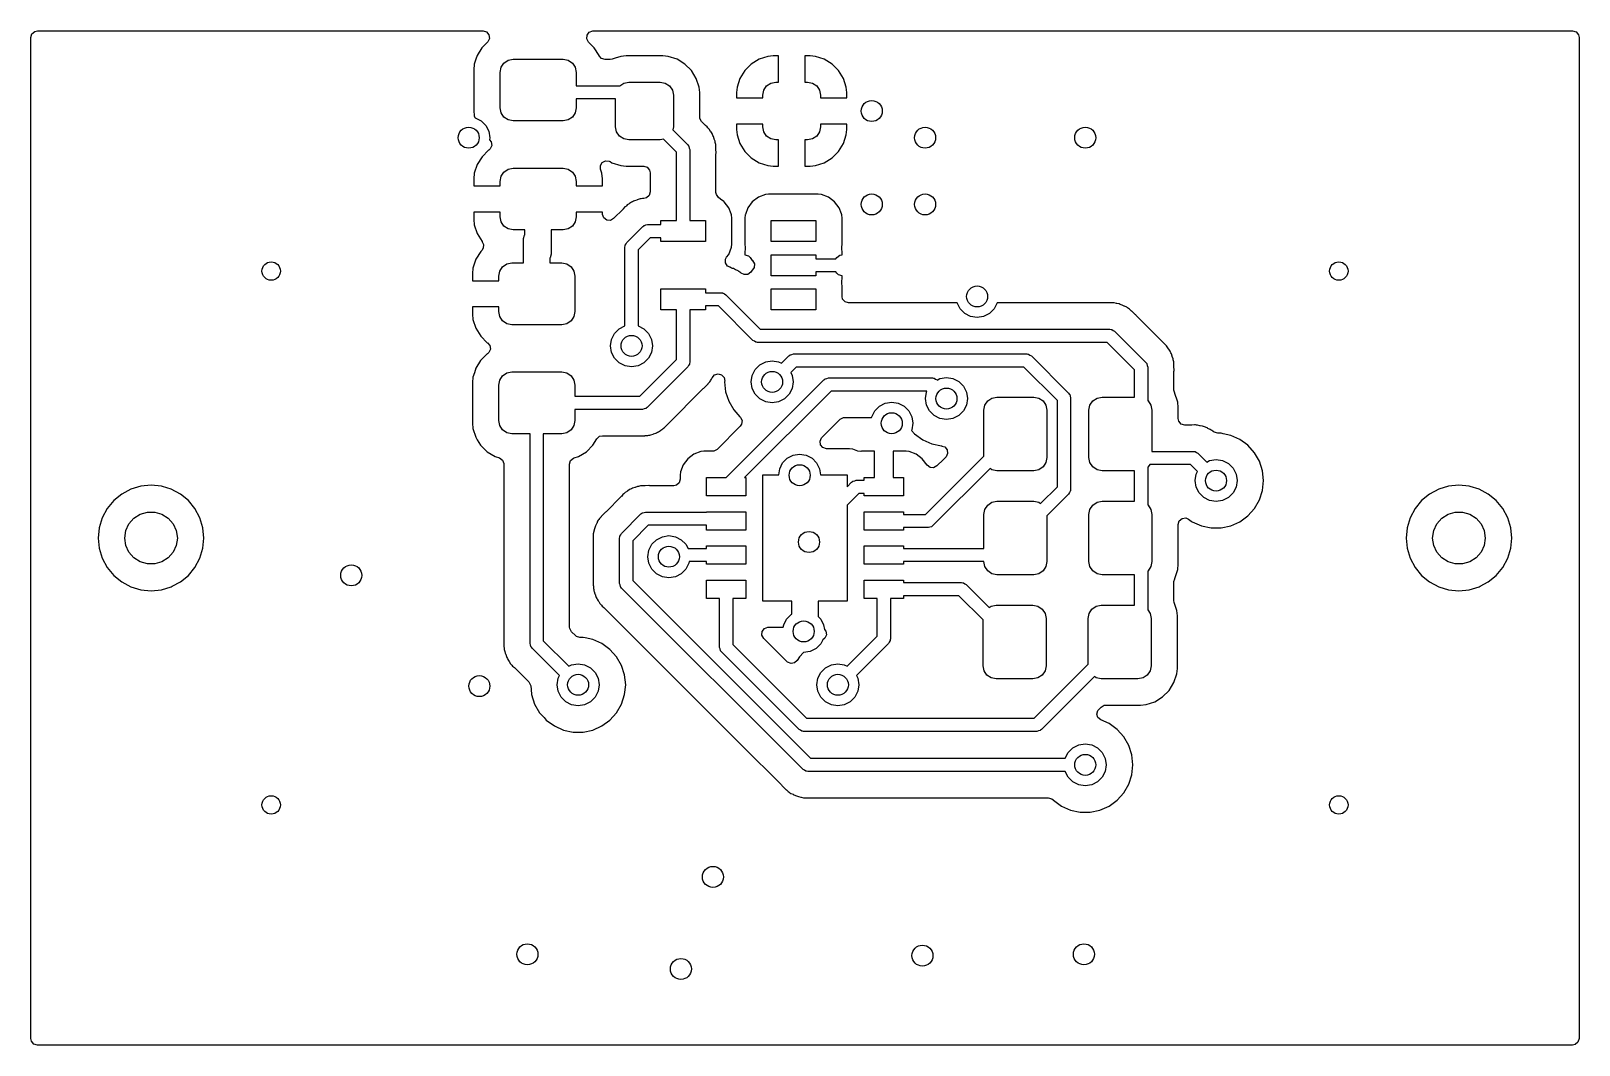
# Model space of a CAD drawing. Extents: x 3.82 to 4.98, y -3.18 to -2.42.
import ezdxf

# ---------------------------------------------------------------- set-up
doc = ezdxf.new("R2010")
doc.units = 0
doc.header["$MEASUREMENT"] = 0
doc.layers.add('BLACK', color=7, linetype='CONTINUOUS')

msp = doc.modelspace()

# ---------------------------------------------------------------- linework, layer by layer
at = {"layer": 'BLACK', "linetype": 'CONTINUOUS'}
for p, q in [((3.82, -2.42488), (3.82077, -2.42224)), ((3.82077, -2.42224), (3.82285, -2.42044)), ((3.82285, -2.42044), (3.82488, -2.42)), ((3.82488, -2.42), (4.15875, -2.42)), ((4.15875, -2.42), (4.16139, -2.42077)), ((4.16139, -2.42077), (4.16319, -2.42285)), ((4.16319, -2.42285), (4.16358, -2.42558)), ((4.23648, -2.42592), (4.23668, -2.42318)), ((4.23668, -2.42318), (4.23833, -2.42097)), ((4.23833, -2.42097), (4.2409, -2.42001)), ((4.2409, -2.42001), (4.24125, -2.42)), ((4.24125, -2.42), (4.97512, -2.42)), ((4.97512, -2.42), (4.97776, -2.42077)), ((4.97776, -2.42077), (4.97956, -2.42285)), ((4.97956, -2.42285), (4.98, -2.42488)), ((3.82, -2.60716), (3.82, -2.42488)), ((4.15796, -2.43257), (4.15434, -2.43845)), ((4.1622, -2.42833), (4.15796, -2.43257)), ((4.16244, -2.42808), (4.1622, -2.42833)), ((4.16358, -2.42558), (4.16244, -2.42808)), ((4.2378, -2.42833), (4.23648, -2.42592)), ((4.24204, -2.43257), (4.2378, -2.42833)), ((4.24566, -2.43845), (4.24204, -2.43257)), ((4.98, -2.42488), (4.98, -3.17512)), ((4.15217, -2.445), (4.15175, -2.44905)), ((4.15344, -2.44117), (4.15217, -2.445)), ((4.15217, -2.445), (4.15217, -2.445)), ((4.15217, -2.445), (4.15217, -2.445)), ((4.15434, -2.43845), (4.15344, -2.44117)), ((4.15434, -2.43845), (4.15434, -2.43845)), ((4.17146, -2.45102), (4.17221, -2.44725)), ((4.17221, -2.44725), (4.17434, -2.44406)), ((4.17434, -2.44406), (4.17753, -2.44193)), ((4.17753, -2.44193), (4.1813, -2.44118)), ((4.1813, -2.44118), (4.2187, -2.44118)), ((4.2187, -2.44118), (4.22247, -2.44193)), ((4.22247, -2.44193), (4.22566, -2.44406)), ((4.22566, -2.44406), (4.22779, -2.44725)), ((4.22779, -2.44725), (4.22854, -2.45102)), ((4.24573, -2.4386), (4.24566, -2.43845)), ((4.24566, -2.43845), (4.24566, -2.43845)), ((4.24581, -2.43869), (4.24573, -2.4386)), ((4.24752, -2.44064), (4.24581, -2.43869)), ((4.24581, -2.43869), (4.24581, -2.43869)), ((4.24581, -2.43869), (4.24581, -2.43869)), ((4.25016, -2.44142), (4.24752, -2.44064)), ((4.25402, -2.44142), (4.25016, -2.44142)), ((4.25556, -2.44117), (4.25402, -2.44142)), ((4.25783, -2.44042), (4.25556, -2.44117)), ((4.26194, -2.43906), (4.25783, -2.44042)), ((4.26598, -2.43864), (4.26194, -2.43906)), ((4.26194, -2.43906), (4.26194, -2.43906)), ((4.29354, -2.43864), (4.26598, -2.43864)), ((4.26598, -2.43864), (4.26598, -2.43864)), ((4.29759, -2.43906), (4.29354, -2.43864)), ((4.30415, -2.44123), (4.29759, -2.43906)), ((4.29759, -2.43906), (4.29759, -2.43906)), ((4.31003, -2.44485), (4.30415, -2.44123)), ((4.31491, -2.44974), (4.31003, -2.44485)), ((4.35975, -2.44487), (4.35487, -2.44975)), ((4.36562, -2.44125), (4.35975, -2.44487)), ((4.36563, -2.44125), (4.36562, -2.44125)), ((4.37218, -2.43907), (4.36563, -2.44125)), ((4.37622, -2.43866), (4.37218, -2.43907)), ((4.38016, -2.43866), (4.37622, -2.43866)), ((4.37622, -2.43866), (4.37622, -2.43866)), ((4.38016, -2.45835), (4.38016, -2.43866)), ((4.38016, -2.43866), (4.38016, -2.43866)), ((4.40378, -2.43866), (4.39984, -2.43866)), ((4.39984, -2.43866), (4.39984, -2.45835)), ((4.40782, -2.43907), (4.40378, -2.43866)), ((4.41437, -2.44125), (4.40782, -2.43907)), ((4.40782, -2.43907), (4.40782, -2.43907)), ((4.42025, -2.44487), (4.41437, -2.44125)), ((4.41437, -2.44125), (4.41437, -2.44125)), ((4.42513, -2.44975), (4.42025, -2.44487)), ((4.15175, -2.44905), (4.15175, -2.47956)), ((4.17146, -2.47759), (4.17146, -2.45102)), ((4.22854, -2.45102), (4.22854, -2.46112)), ((4.26115, -2.46112), (4.26419, -2.4591)), ((4.26419, -2.4591), (4.26795, -2.45835)), ((4.26795, -2.45835), (4.29157, -2.45835)), ((4.29157, -2.45835), (4.29534, -2.4591)), ((4.29534, -2.4591), (4.29853, -2.46123)), ((4.31854, -2.45562), (4.31491, -2.44974)), ((4.32071, -2.46217), (4.31854, -2.45562)), ((4.35125, -2.45563), (4.34907, -2.46218)), ((4.35487, -2.44975), (4.35125, -2.45562)), ((4.35125, -2.45562), (4.35125, -2.45563)), ((4.37123, -2.46123), (4.37442, -2.4591)), ((4.37442, -2.4591), (4.37819, -2.45835)), ((4.37819, -2.45835), (4.38016, -2.45835)), ((4.39984, -2.45835), (4.40181, -2.45835)), ((4.40181, -2.45835), (4.40558, -2.4591)), ((4.40558, -2.4591), (4.40877, -2.46123)), ((4.42875, -2.45562), (4.42513, -2.44975)), ((4.42875, -2.45563), (4.42875, -2.45562)), ((4.43093, -2.46218), (4.42875, -2.45563)), ((4.22854, -2.46112), (4.26115, -2.46112)), ((4.29853, -2.46123), (4.30067, -2.46442)), ((4.30067, -2.46442), (4.30142, -2.46819)), ((4.30142, -2.46819), (4.30142, -2.49181)), ((4.32112, -2.46622), (4.32071, -2.46217)), ((4.32071, -2.46217), (4.32071, -2.46217)), ((4.32112, -2.47016), (4.32112, -2.46622)), ((4.32112, -2.46622), (4.32112, -2.46622)), ((4.32112, -2.48451), (4.32112, -2.47016)), ((4.34907, -2.46218), (4.34866, -2.46622)), ((4.34866, -2.46622), (4.34866, -2.47016)), ((4.34866, -2.47016), (4.36835, -2.47016)), ((4.34907, -2.46218), (4.34907, -2.46218)), ((4.36835, -2.46819), (4.3691, -2.46442)), ((4.36835, -2.47016), (4.36835, -2.46819)), ((4.3691, -2.46442), (4.37123, -2.46123)), ((4.40877, -2.46123), (4.4109, -2.46442)), ((4.4109, -2.46442), (4.41165, -2.46819)), ((4.41165, -2.46819), (4.41165, -2.47016)), ((4.41165, -2.47016), (4.43134, -2.47016)), ((4.43134, -2.46622), (4.43093, -2.46218)), ((4.43134, -2.47016), (4.43134, -2.46622)), ((4.43134, -2.46622), (4.43134, -2.46622)), ((4.15175, -2.47956), (4.15175, -2.47956)), ((4.15175, -2.47956), (4.15217, -2.48361)), ((4.17221, -2.48136), (4.17146, -2.47759)), ((4.17434, -2.48455), (4.17221, -2.48136)), ((4.22779, -2.48136), (4.22566, -2.48455)), ((4.22854, -2.47759), (4.22779, -2.48136)), ((4.25811, -2.47096), (4.22854, -2.47096)), ((4.22854, -2.47096), (4.22854, -2.47759)), ((4.25811, -2.49181), (4.25811, -2.47096)), ((4.15217, -2.48361), (4.15217, -2.48361)), ((4.15217, -2.48361), (4.15262, -2.48498)), ((4.15262, -2.48498), (4.15287, -2.48502)), ((4.15287, -2.48502), (4.15726, -2.48726)), ((4.15726, -2.48726), (4.16074, -2.49074)), ((4.16074, -2.49074), (4.16298, -2.49513)), ((4.17753, -2.48669), (4.17434, -2.48455)), ((4.1813, -2.48744), (4.17753, -2.48669)), ((4.2187, -2.48744), (4.1813, -2.48744)), ((4.22247, -2.48669), (4.2187, -2.48744)), ((4.22566, -2.48455), (4.22247, -2.48669)), ((4.25886, -2.49558), (4.25811, -2.49181)), ((4.30142, -2.49181), (4.30094, -2.49422)), ((4.32123, -2.48555), (4.32112, -2.48451)), ((4.32255, -2.48796), (4.32123, -2.48555)), ((4.32443, -2.48984), (4.32255, -2.48796)), ((4.32517, -2.49058), (4.32443, -2.48984)), ((4.32534, -2.49074), (4.32517, -2.49058)), ((4.32676, -2.49191), (4.32534, -2.49074)), ((4.32722, -2.49254), (4.32676, -2.49191)), ((4.32772, -2.49313), (4.32722, -2.49254)), ((4.32827, -2.49368), (4.32772, -2.49313)), ((4.32921, -2.49526), (4.32827, -2.49368)), ((4.32827, -2.49368), (4.32827, -2.49368)), ((4.36835, -2.48984), (4.34866, -2.48984)), ((4.34866, -2.48984), (4.34866, -2.49378)), ((4.34866, -2.49378), (4.34907, -2.49782)), ((4.36835, -2.49181), (4.36835, -2.48984)), ((4.3691, -2.49558), (4.36835, -2.49181)), ((4.41165, -2.49181), (4.4109, -2.49558)), ((4.43134, -2.48984), (4.41165, -2.48984)), ((4.41165, -2.48984), (4.41165, -2.49181)), ((4.43093, -2.49782), (4.43134, -2.49378)), ((4.43134, -2.49378), (4.43134, -2.48984)), ((4.43134, -2.49378), (4.43134, -2.49378)), ((4.16298, -2.49513), (4.16375, -2.5)), ((4.16375, -2.5), (4.1635, -2.50159)), ((4.1635, -2.50159), (4.16482, -2.50306)), ((4.16482, -2.50306), (4.16526, -2.50577)), ((4.26099, -2.49877), (4.25886, -2.49558)), ((4.26419, -2.5009), (4.26099, -2.49877)), ((4.26795, -2.50165), (4.26419, -2.5009)), ((4.29157, -2.50165), (4.26795, -2.50165)), ((4.29398, -2.50118), (4.29157, -2.50165)), ((4.30374, -2.51094), (4.29398, -2.50118)), ((4.30094, -2.49422), (4.31214, -2.50542)), ((4.31214, -2.50542), (4.31267, -2.50612)), ((4.32933, -2.49545), (4.32921, -2.49526)), ((4.33041, -2.49694), (4.32933, -2.49545)), ((4.3307, -2.49767), (4.33041, -2.49694)), ((4.33041, -2.49694), (4.33041, -2.49694)), ((4.33104, -2.49836), (4.3307, -2.49767)), ((4.33144, -2.49904), (4.33104, -2.49836)), ((4.33195, -2.5008), (4.33144, -2.49904)), ((4.33203, -2.50102), (4.33195, -2.5008)), ((4.3327, -2.50272), (4.33203, -2.50102)), ((4.3328, -2.50351), (4.3327, -2.50272)), ((4.33296, -2.50426), (4.3328, -2.50351)), ((4.33318, -2.50501), (4.33296, -2.50426)), ((4.33323, -2.50673), (4.33318, -2.50501)), ((4.34907, -2.49782), (4.35125, -2.50437)), ((4.35125, -2.50437), (4.35125, -2.50437)), ((4.35125, -2.50437), (4.35487, -2.51025)), ((4.37123, -2.49877), (4.3691, -2.49558)), ((4.37442, -2.5009), (4.37123, -2.49877)), ((4.37819, -2.50165), (4.37442, -2.5009)), ((4.38016, -2.50165), (4.37819, -2.50165)), ((4.38016, -2.52134), (4.38016, -2.50165)), ((4.40181, -2.50165), (4.39984, -2.50165)), ((4.39984, -2.50165), (4.39984, -2.52134)), ((4.40558, -2.5009), (4.40181, -2.50165)), ((4.40877, -2.49877), (4.40558, -2.5009)), ((4.4109, -2.49558), (4.40877, -2.49877)), ((4.42513, -2.51025), (4.42875, -2.50437)), ((4.42875, -2.50437), (4.43093, -2.49782)), ((4.42875, -2.50437), (4.42875, -2.50437)), ((4.43093, -2.49782), (4.43093, -2.49782)), ((4.15798, -2.51427), (4.15436, -2.52015)), ((4.16286, -2.50939), (4.15798, -2.51427)), ((4.16298, -2.50932), (4.16286, -2.50939)), ((4.16286, -2.50939), (4.16286, -2.50939)), ((4.16416, -2.50829), (4.16298, -2.50932)), ((4.16526, -2.50577), (4.16416, -2.50829)), ((4.30374, -2.56213), (4.30374, -2.51094)), ((4.31267, -2.50612), (4.3128, -2.50624)), ((4.3128, -2.50624), (4.31283, -2.50634)), ((4.31283, -2.50634), (4.31298, -2.50654)), ((4.31298, -2.50654), (4.31324, -2.50773)), ((4.31324, -2.50773), (4.31358, -2.5089)), ((4.31358, -2.5089), (4.31358, -2.56213)), ((4.33324, -2.50685), (4.33323, -2.50673)), ((4.33325, -2.50708), (4.33324, -2.50685)), ((4.33329, -2.50735), (4.33325, -2.50708)), ((4.33329, -2.50851), (4.33329, -2.50735)), ((4.33329, -2.50735), (4.33329, -2.50735)), ((4.33337, -2.51123), (4.33329, -2.50851)), ((4.33329, -2.51216), (4.33336, -2.51154)), ((4.33329, -2.54098), (4.33329, -2.51216)), ((4.33334, -2.51154), (4.33337, -2.51123)), ((4.33336, -2.51154), (4.33334, -2.51154)), ((4.35487, -2.51025), (4.35975, -2.51513)), ((4.35975, -2.51513), (4.36562, -2.51875)), ((4.41437, -2.51875), (4.42025, -2.51513)), ((4.42025, -2.51513), (4.42513, -2.51025)), ((4.15218, -2.5267), (4.15177, -2.53074)), ((4.15436, -2.52015), (4.15218, -2.5267)), ((4.15218, -2.5267), (4.15218, -2.5267)), ((4.15436, -2.52015), (4.15436, -2.52015)), ((4.17221, -2.52895), (4.17434, -2.52575)), ((4.17434, -2.52575), (4.17753, -2.52362)), ((4.17753, -2.52362), (4.1813, -2.52287)), ((4.1813, -2.52287), (4.2187, -2.52287)), ((4.2187, -2.52287), (4.22247, -2.52362)), ((4.22247, -2.52362), (4.22566, -2.52575)), ((4.22566, -2.52575), (4.22779, -2.52895)), ((4.24669, -2.52085), (4.2481, -2.51849)), ((4.24679, -2.5236), (4.24669, -2.52085)), ((4.24782, -2.5267), (4.24679, -2.5236)), ((4.24823, -2.53074), (4.24782, -2.5267)), ((4.2481, -2.51849), (4.25056, -2.51726)), ((4.25056, -2.51726), (4.2533, -2.51756)), ((4.2533, -2.51756), (4.25399, -2.51791)), ((4.25399, -2.51791), (4.25538, -2.51877)), ((4.25538, -2.51877), (4.25538, -2.51877)), ((4.25538, -2.51877), (4.25538, -2.51877)), ((4.25538, -2.51877), (4.26194, -2.52094)), ((4.26194, -2.52094), (4.26598, -2.52136)), ((4.26598, -2.52136), (4.27915, -2.52136)), ((4.27915, -2.52136), (4.28179, -2.52213)), ((4.28179, -2.52213), (4.28359, -2.52421)), ((4.28359, -2.52421), (4.28404, -2.52624)), ((4.28404, -2.52624), (4.28404, -2.54057)), ((4.36562, -2.51875), (4.36563, -2.51875)), ((4.36563, -2.51875), (4.37218, -2.52093)), ((4.37218, -2.52093), (4.37218, -2.52093)), ((4.37218, -2.52093), (4.37622, -2.52134)), ((4.37622, -2.52134), (4.38016, -2.52134)), ((4.39984, -2.52134), (4.40378, -2.52134)), ((4.40378, -2.52134), (4.40782, -2.52093)), ((4.40378, -2.52134), (4.40378, -2.52134)), ((4.40782, -2.52093), (4.41437, -2.51875)), ((4.41437, -2.51875), (4.41437, -2.51875)), ((4.15177, -2.53074), (4.15177, -2.53616)), ((4.15177, -2.53616), (4.17146, -2.53616)), ((4.17146, -2.53271), (4.17221, -2.52895)), ((4.17146, -2.53616), (4.17146, -2.53271)), ((4.22779, -2.52895), (4.22854, -2.53271)), ((4.22854, -2.53271), (4.22854, -2.53616)), ((4.22854, -2.53616), (4.24823, -2.53616)), ((4.24823, -2.53075), (4.24823, -2.53074)), ((4.24823, -2.53616), (4.24823, -2.53075)), ((4.26501, -2.55191), (4.26384, -2.55332)), ((4.26565, -2.55144), (4.26501, -2.55191)), ((4.26623, -2.55094), (4.26565, -2.55144)), ((4.26679, -2.55039), (4.26623, -2.55094)), ((4.26837, -2.54945), (4.26679, -2.55039)), ((4.26856, -2.54933), (4.26837, -2.54945)), ((4.27004, -2.54825), (4.26856, -2.54933)), ((4.27078, -2.54796), (4.27004, -2.54825)), ((4.27004, -2.54825), (4.27004, -2.54825)), ((4.27146, -2.54762), (4.27078, -2.54796)), ((4.27214, -2.54722), (4.27146, -2.54762)), ((4.2739, -2.54671), (4.27214, -2.54722)), ((4.27214, -2.54722), (4.27214, -2.54722)), ((4.27412, -2.54663), (4.2739, -2.54671)), ((4.27583, -2.54596), (4.27412, -2.54663)), ((4.27661, -2.54586), (4.27583, -2.54596)), ((4.27583, -2.54596), (4.27583, -2.54596)), ((4.27583, -2.54596), (4.27583, -2.54596)), ((4.27583, -2.54596), (4.27583, -2.54596)), ((4.27583, -2.54596), (4.27583, -2.54596)), ((4.27736, -2.5457), (4.27661, -2.54586)), ((4.27812, -2.54548), (4.27736, -2.5457)), ((4.27931, -2.54545), (4.27812, -2.54548)), ((4.27812, -2.54548), (4.27812, -2.54548)), ((4.28118, -2.54501), (4.27931, -2.54545)), ((4.28326, -2.54321), (4.28118, -2.54501)), ((4.28404, -2.54057), (4.28326, -2.54321)), ((4.3336, -2.54268), (4.33329, -2.54098)), ((4.33524, -2.54489), (4.3336, -2.54268)), ((4.33668, -2.54596), (4.33524, -2.54489)), ((4.33916, -2.54782), (4.33668, -2.54596)), ((4.33947, -2.54805), (4.33916, -2.54782)), ((4.34287, -2.55259), (4.33947, -2.54805)), ((4.36053, -2.54805), (4.35713, -2.55259)), ((4.36507, -2.54465), (4.36053, -2.54805)), ((4.36053, -2.54805), (4.36053, -2.54805)), ((4.37037, -2.54267), (4.36507, -2.54465)), ((4.36507, -2.54465), (4.36507, -2.54465)), ((4.37272, -2.54242), (4.37037, -2.54267)), ((4.40996, -2.54242), (4.37272, -2.54242)), ((4.37272, -2.54242), (4.37272, -2.54242)), ((4.4123, -2.54267), (4.40996, -2.54242)), ((4.40996, -2.54242), (4.40996, -2.54242)), ((4.40996, -2.54242), (4.40996, -2.54242)), ((4.40996, -2.54242), (4.40996, -2.54242)), ((4.41761, -2.54465), (4.4123, -2.54267)), ((4.4123, -2.54267), (4.4123, -2.54267)), ((4.42215, -2.54805), (4.41761, -2.54465)), ((4.41761, -2.54465), (4.41761, -2.54465)), ((4.42554, -2.55259), (4.42215, -2.54805)), ((4.42215, -2.54805), (4.42215, -2.54805)), ((4.17146, -2.55584), (4.15177, -2.55584)), ((4.15177, -2.55584), (4.15177, -2.56126)), ((4.15177, -2.56126), (4.15218, -2.5653)), ((4.17146, -2.55929), (4.17146, -2.55584)), ((4.17221, -2.56305), (4.17146, -2.55929)), ((4.17434, -2.56625), (4.17221, -2.56305)), ((4.22779, -2.56305), (4.22566, -2.56625)), ((4.22854, -2.55929), (4.22779, -2.56305)), ((4.24823, -2.55584), (4.22854, -2.55584)), ((4.22854, -2.55584), (4.22854, -2.55929)), ((4.24823, -2.55716), (4.24823, -2.55584)), ((4.24824, -2.55751), (4.24823, -2.55716)), ((4.2492, -2.56008), (4.24824, -2.55751)), ((4.2514, -2.56173), (4.2492, -2.56008)), ((4.25415, -2.56193), (4.2514, -2.56173)), ((4.25656, -2.56061), (4.25415, -2.56193)), ((4.26368, -2.55349), (4.25656, -2.56061)), ((4.26384, -2.55332), (4.26368, -2.55349)), ((4.29193, -2.56508), (4.29193, -2.56213)), ((4.29193, -2.56213), (4.30374, -2.56213)), ((4.31358, -2.56213), (4.32539, -2.56213)), ((4.32539, -2.56213), (4.32539, -2.57787)), ((4.34457, -2.55716), (4.34287, -2.55259)), ((4.34287, -2.55259), (4.34287, -2.55259)), ((4.34485, -2.55789), (4.34457, -2.55716)), ((4.3451, -2.56024), (4.34485, -2.55789)), ((4.3451, -2.57976), (4.3451, -2.56024)), ((4.35515, -2.55789), (4.3549, -2.56024)), ((4.3549, -2.56024), (4.3549, -2.56024)), ((4.3549, -2.56024), (4.3549, -2.56024)), ((4.3549, -2.56024), (4.3549, -2.57976)), ((4.3553, -2.55751), (4.35515, -2.55789)), ((4.35713, -2.55259), (4.3553, -2.55751)), ((4.35713, -2.55259), (4.35713, -2.55259)), ((4.37461, -2.57787), (4.37461, -2.56213)), ((4.37461, -2.56213), (4.40807, -2.56213)), ((4.40807, -2.56213), (4.40807, -2.57787)), ((4.42725, -2.55716), (4.42554, -2.55259)), ((4.42554, -2.55259), (4.42554, -2.55259)), ((4.42752, -2.55789), (4.42725, -2.55716)), ((4.42778, -2.56024), (4.42752, -2.55789)), ((4.42778, -2.57976), (4.42778, -2.56024)), ((4.15218, -2.5653), (4.15436, -2.57185)), ((4.15436, -2.57185), (4.15436, -2.57185)), ((4.15436, -2.57185), (4.15798, -2.57773)), ((4.17753, -2.56838), (4.17434, -2.56625)), ((4.1813, -2.56913), (4.17753, -2.56838)), ((4.19016, -2.56913), (4.1813, -2.56913)), ((4.18916, -2.57563), (4.18993, -2.57299)), ((4.18993, -2.57299), (4.19016, -2.57271)), ((4.19016, -2.57271), (4.19016, -2.56913)), ((4.2187, -2.56913), (4.20984, -2.56913)), ((4.20984, -2.56913), (4.20984, -2.58737)), ((4.22247, -2.56838), (4.2187, -2.56913)), ((4.22566, -2.56625), (4.22247, -2.56838)), ((4.26652, -2.57852), (4.27852, -2.56652)), ((4.28404, -2.57492), (4.27492, -2.58404)), ((4.27852, -2.56652), (4.27922, -2.56599)), ((4.27922, -2.56599), (4.27934, -2.56586)), ((4.27934, -2.56586), (4.27944, -2.56583)), ((4.27944, -2.56583), (4.27964, -2.56568)), ((4.27964, -2.56568), (4.28083, -2.56542)), ((4.28083, -2.56542), (4.282, -2.56508)), ((4.282, -2.56508), (4.29193, -2.56508)), ((4.29193, -2.57492), (4.28404, -2.57492)), ((4.29193, -2.57787), (4.29193, -2.57492)), ((4.15698, -2.58527), (4.15336, -2.59115)), ((4.1578, -2.58445), (4.15698, -2.58527)), ((4.15892, -2.58271), (4.1578, -2.58445)), ((4.15798, -2.57773), (4.15816, -2.57795)), ((4.15816, -2.57795), (4.15806, -2.57802)), ((4.15806, -2.57802), (4.15912, -2.57996)), ((4.15912, -2.57996), (4.15892, -2.58271)), ((4.18916, -2.59387), (4.18916, -2.57563)), ((4.26508, -2.582), (4.2652, -2.58113)), ((4.26508, -2.64105), (4.26508, -2.582)), ((4.26519, -2.58095), (4.26524, -2.58086)), ((4.2652, -2.58113), (4.26519, -2.58095)), ((4.26524, -2.58086), (4.26528, -2.58061)), ((4.26528, -2.58061), (4.26594, -2.57959)), ((4.26594, -2.57959), (4.26652, -2.57852)), ((4.27492, -2.58404), (4.27492, -2.64105)), ((4.32539, -2.57787), (4.29193, -2.57787)), ((4.34287, -2.58741), (4.34485, -2.58211)), ((4.34485, -2.58211), (4.3451, -2.57976)), ((4.3549, -2.57976), (4.3549, -2.57976)), ((4.3549, -2.57976), (4.35518, -2.58237)), ((4.35518, -2.58341), (4.35492, -2.58583)), ((4.35492, -2.58583), (4.35492, -2.58772)), ((4.35518, -2.58237), (4.35518, -2.58341)), ((4.40807, -2.57787), (4.37461, -2.57787)), ((4.4275, -2.58237), (4.42752, -2.58211)), ((4.4275, -2.58341), (4.4275, -2.58237)), ((4.42776, -2.58583), (4.4275, -2.58341)), ((4.42752, -2.58211), (4.42778, -2.57976)), ((4.42752, -2.58211), (4.42752, -2.58211)), ((4.42776, -2.58772), (4.42776, -2.58583)), ((4.42776, -2.58583), (4.42776, -2.58583)), ((4.15118, -2.5977), (4.15077, -2.60174)), ((4.15336, -2.59115), (4.15118, -2.5977)), ((4.15118, -2.5977), (4.15118, -2.5977)), ((4.15336, -2.59115), (4.15336, -2.59115)), ((4.17121, -2.59995), (4.17334, -2.59675)), ((4.17334, -2.59675), (4.17653, -2.59462)), ((4.17653, -2.59462), (4.1803, -2.59387)), ((4.1803, -2.59387), (4.18916, -2.59387)), ((4.20907, -2.59001), (4.20884, -2.59029)), ((4.20884, -2.59029), (4.20884, -2.59387)), ((4.20884, -2.59387), (4.2177, -2.59387)), ((4.20984, -2.58737), (4.20907, -2.59001)), ((4.2177, -2.59387), (4.22147, -2.59462)), ((4.22147, -2.59462), (4.22466, -2.59675)), ((4.22466, -2.59675), (4.22679, -2.59995)), ((4.34041, -2.59387), (4.34045, -2.59112)), ((4.34186, -2.5962), (4.34041, -2.59387)), ((4.34045, -2.59112), (4.3412, -2.58964)), ((4.3412, -2.58964), (4.34287, -2.58741)), ((4.34384, -2.59715), (4.34186, -2.5962)), ((4.34381, -2.59726), (4.34384, -2.59715)), ((4.34411, -2.59734), (4.34381, -2.59726)), ((4.34483, -2.59766), (4.34411, -2.59734)), ((4.34555, -2.59791), (4.34483, -2.59766)), ((4.34632, -2.5981), (4.34555, -2.59791)), ((4.34793, -2.59899), (4.34632, -2.5981)), ((4.34632, -2.5981), (4.34632, -2.5981)), ((4.35492, -2.58772), (4.35492, -2.58772)), ((4.35492, -2.58772), (4.35756, -2.58849)), ((4.35756, -2.58849), (4.35882, -2.58967)), ((4.35882, -2.58967), (4.36053, -2.59195)), ((4.36053, -2.59195), (4.36053, -2.59195)), ((4.36053, -2.59195), (4.36053, -2.59195)), ((4.36053, -2.59195), (4.36072, -2.59214)), ((4.36072, -2.59214), (4.36204, -2.59455)), ((4.36184, -2.5973), (4.36072, -2.59904)), ((4.36204, -2.59455), (4.36184, -2.5973)), ((4.37461, -2.60346), (4.37461, -2.58772)), ((4.37461, -2.58772), (4.40807, -2.58772)), ((4.40807, -2.58772), (4.40807, -2.59067)), ((4.40807, -2.59067), (4.42311, -2.59067)), ((4.42311, -2.59067), (4.42385, -2.58967)), ((4.42385, -2.58967), (4.42605, -2.58802)), ((4.42605, -2.58802), (4.42775, -2.58772)), ((4.42775, -2.58772), (4.42776, -2.58772)), ((3.82, -2.8), (3.82, -2.60716)), ((4.15077, -2.60174), (4.15077, -2.60716)), ((4.15077, -2.60716), (4.17046, -2.60716)), ((4.17046, -2.60371), (4.17121, -2.59995)), ((4.17046, -2.60716), (4.17046, -2.60371)), ((4.22679, -2.59995), (4.22754, -2.60371)), ((4.22754, -2.60371), (4.22754, -2.63029)), ((4.34813, -2.59909), (4.34793, -2.59899)), ((4.34982, -2.59982), (4.34813, -2.59909)), ((4.35044, -2.6003), (4.34982, -2.59982)), ((4.35108, -2.60072), (4.35044, -2.6003)), ((4.35177, -2.6011), (4.35108, -2.60072)), ((4.35211, -2.60142), (4.35177, -2.6011)), ((4.35177, -2.6011), (4.35177, -2.6011)), ((4.35442, -2.60263), (4.35211, -2.60142)), ((4.35716, -2.60244), (4.35442, -2.60263)), ((4.35936, -2.60079), (4.35716, -2.60244)), ((4.36053, -2.59923), (4.35936, -2.60079)), ((4.36072, -2.59904), (4.36053, -2.59923)), ((4.40807, -2.60346), (4.37461, -2.60346)), ((4.42311, -2.60051), (4.40807, -2.60051)), ((4.40807, -2.60051), (4.40807, -2.60346)), ((4.42385, -2.60151), (4.42311, -2.60051)), ((4.42512, -2.60269), (4.42385, -2.60151)), ((4.42775, -2.60346), (4.42512, -2.60269)), ((4.4275, -2.60777), (4.42776, -2.60535)), ((4.4275, -2.60882), (4.4275, -2.60777)), ((4.42752, -2.60908), (4.4275, -2.60882)), ((4.42778, -2.61142), (4.42752, -2.60908)), ((4.42752, -2.60908), (4.42752, -2.60908)), ((4.42776, -2.60346), (4.42775, -2.60346)), ((4.42776, -2.60535), (4.42776, -2.60346)), ((4.42776, -2.60535), (4.42776, -2.60535)), ((4.29193, -2.62906), (4.29193, -2.61331)), ((4.29193, -2.61331), (4.32539, -2.61331)), ((4.32539, -2.61331), (4.32539, -2.61626)), ((4.32539, -2.61626), (4.33718, -2.61626)), ((4.33718, -2.61626), (4.33805, -2.61638)), ((4.33805, -2.61638), (4.33823, -2.61637)), ((4.33823, -2.61637), (4.33832, -2.61642)), ((4.33832, -2.61642), (4.33857, -2.61646)), ((4.33857, -2.61646), (4.33959, -2.61712)), ((4.33959, -2.61712), (4.34066, -2.6177)), ((4.34066, -2.6177), (4.3665, -2.64354)), ((4.37461, -2.62906), (4.37461, -2.61331)), ((4.37461, -2.61331), (4.40807, -2.61331)), ((4.40807, -2.61331), (4.40807, -2.62906)), ((4.42778, -2.61895), (4.42778, -2.61142)), ((4.42778, -2.61142), (4.42778, -2.61142)), ((4.42822, -2.62098), (4.42778, -2.61895)), ((4.43002, -2.62306), (4.42822, -2.62098)), ((4.17046, -2.62684), (4.15077, -2.62684)), ((4.15077, -2.62684), (4.15077, -2.63226)), ((4.15077, -2.63226), (4.15118, -2.6363)), ((4.17046, -2.63029), (4.17046, -2.62684)), ((4.17121, -2.63405), (4.17046, -2.63029)), ((4.22754, -2.63029), (4.22679, -2.63405)), ((4.30374, -2.62906), (4.29193, -2.62906)), ((4.30374, -2.6663), (4.30374, -2.62906)), ((4.32539, -2.62906), (4.31358, -2.62906)), ((4.31358, -2.62906), (4.31358, -2.66834)), ((4.33514, -2.6261), (4.32539, -2.6261)), ((4.32539, -2.6261), (4.32539, -2.62906)), ((4.36098, -2.65194), (4.33514, -2.6261)), ((4.40807, -2.62906), (4.37461, -2.62906)), ((4.43266, -2.62383), (4.43002, -2.62306)), ((4.51402, -2.62383), (4.43266, -2.62383)), ((4.51402, -2.62387), (4.51402, -2.62383)), ((4.51626, -2.62826), (4.51402, -2.62387)), ((4.51974, -2.63174), (4.51626, -2.62826)), ((4.52413, -2.63398), (4.51974, -2.63174)), ((4.53826, -2.63174), (4.53387, -2.63398)), ((4.54174, -2.62826), (4.53826, -2.63174)), ((4.54398, -2.62387), (4.54174, -2.62826)), ((4.62718, -2.62383), (4.54398, -2.62383)), ((4.54398, -2.62383), (4.54398, -2.62387)), ((4.62741, -2.62382), (4.62718, -2.62383)), ((4.62924, -2.62365), (4.62741, -2.62382)), ((4.62972, -2.62372), (4.62924, -2.62365)), ((4.62924, -2.62365), (4.62924, -2.62365)), ((4.63002, -2.62377), (4.62972, -2.62372)), ((4.63078, -2.62383), (4.63002, -2.62377)), ((4.63157, -2.62383), (4.63078, -2.62383)), ((4.63334, -2.62429), (4.63157, -2.62383)), ((4.63157, -2.62383), (4.63157, -2.62383)), ((4.63357, -2.62433), (4.63334, -2.62429)), ((4.63538, -2.62462), (4.63357, -2.62433)), ((4.63611, -2.62493), (4.63538, -2.62462)), ((4.63538, -2.62462), (4.63538, -2.62462)), ((4.63683, -2.62518), (4.63611, -2.62493)), ((4.63759, -2.62538), (4.63683, -2.62518)), ((4.6392, -2.62626), (4.63759, -2.62538)), ((4.63759, -2.62538), (4.63759, -2.62538)), ((4.63941, -2.62636), (4.6392, -2.62626)), ((4.64109, -2.62709), (4.63941, -2.62636)), ((4.64172, -2.62757), (4.64109, -2.62709)), ((4.64236, -2.628), (4.64172, -2.62757)), ((4.64305, -2.62838), (4.64236, -2.628)), ((4.64438, -2.62963), (4.64305, -2.62838)), ((4.64305, -2.62838), (4.64305, -2.62838)), ((4.64305, -2.62838), (4.64305, -2.62838)), ((4.64456, -2.62978), (4.64438, -2.62963)), ((4.64477, -2.62995), (4.64456, -2.62978)), ((4.64519, -2.63036), (4.64477, -2.62995)), ((4.6456, -2.63077), (4.64519, -2.63036)), ((4.64718, -2.63226), (4.6456, -2.63077)), ((4.64758, -2.63263), (4.64718, -2.63226)), ((4.64778, -2.63287), (4.64758, -2.63263)), ((4.64779, -2.63286), (4.64778, -2.63287)), ((4.64817, -2.63335), (4.64779, -2.63286)), ((4.15118, -2.6363), (4.15336, -2.64285)), ((4.15336, -2.64285), (4.15336, -2.64285)), ((4.15336, -2.64285), (4.15698, -2.64873)), ((4.17334, -2.63725), (4.17121, -2.63405)), ((4.17653, -2.63938), (4.17334, -2.63725)), ((4.1803, -2.64013), (4.17653, -2.63938)), ((4.2177, -2.64013), (4.1803, -2.64013)), ((4.22147, -2.63938), (4.2177, -2.64013)), ((4.22466, -2.63725), (4.22147, -2.63938)), ((4.22679, -2.63405), (4.22466, -2.63725)), ((4.25726, -2.64674), (4.26074, -2.64326)), ((4.26074, -2.64326), (4.26508, -2.64105)), ((4.27492, -2.64105), (4.27926, -2.64326)), ((4.27926, -2.64326), (4.28274, -2.64674)), ((4.3665, -2.64354), (4.62846, -2.64354)), ((4.529, -2.63475), (4.52413, -2.63398)), ((4.53387, -2.63398), (4.529, -2.63475)), ((4.62846, -2.64354), (4.62933, -2.64366)), ((4.62933, -2.64366), (4.6295, -2.64365)), ((4.6295, -2.64365), (4.6296, -2.6437)), ((4.6296, -2.6437), (4.62984, -2.64373)), ((4.62984, -2.64373), (4.63087, -2.64439)), ((4.63087, -2.64439), (4.63194, -2.64498)), ((4.66836, -2.65353), (4.64817, -2.63335)), ((4.15698, -2.64873), (4.16186, -2.65361)), ((4.16186, -2.65361), (4.16186, -2.65361)), ((4.16186, -2.65361), (4.16198, -2.65368)), ((4.16198, -2.65368), (4.16204, -2.65375)), ((4.16204, -2.65375), (4.16208, -2.65378)), ((4.16208, -2.65378), (4.16208, -2.65379)), ((4.16208, -2.65379), (4.16382, -2.65573)), ((4.16382, -2.65573), (4.16426, -2.65844)), ((4.25425, -2.656), (4.25502, -2.65113)), ((4.25502, -2.66087), (4.25425, -2.656)), ((4.25502, -2.65113), (4.25726, -2.64674)), ((4.28274, -2.64674), (4.28498, -2.65113)), ((4.28498, -2.65113), (4.28575, -2.656)), ((4.28575, -2.656), (4.28498, -2.66087)), ((4.36205, -2.65252), (4.36098, -2.65194)), ((4.36307, -2.65318), (4.36205, -2.65252)), ((4.36332, -2.65321), (4.36307, -2.65318)), ((4.36341, -2.65327), (4.36332, -2.65321)), ((4.36359, -2.65325), (4.36341, -2.65327)), ((4.36446, -2.65338), (4.36359, -2.65325)), ((4.62642, -2.65338), (4.36446, -2.65338)), ((4.64693, -2.67389), (4.62642, -2.65338)), ((4.63194, -2.64498), (4.65533, -2.66837)), ((4.66853, -2.65369), (4.66836, -2.65353)), ((4.66994, -2.65486), (4.66853, -2.65369)), ((4.67041, -2.6555), (4.66994, -2.65486)), ((4.67091, -2.65608), (4.67041, -2.6555)), ((4.67146, -2.65664), (4.67091, -2.65608)), ((4.15696, -2.66695), (4.15334, -2.67283)), ((4.16185, -2.66207), (4.15696, -2.66695)), ((4.16198, -2.66199), (4.16185, -2.66207)), ((4.16185, -2.66207), (4.16185, -2.66207)), ((4.16316, -2.66096), (4.16198, -2.66199)), ((4.16426, -2.65844), (4.16316, -2.66096)), ((4.25726, -2.66526), (4.25502, -2.66087)), ((4.26074, -2.66874), (4.25726, -2.66526)), ((4.27627, -2.69377), (4.30374, -2.6663)), ((4.28274, -2.66526), (4.27926, -2.66874)), ((4.28498, -2.66087), (4.28274, -2.66526)), ((4.37053, -2.66802), (4.37539, -2.66725)), ((4.37539, -2.66725), (4.38026, -2.66802)), ((4.38235, -2.66909), (4.38791, -2.66352)), ((4.38791, -2.66352), (4.38862, -2.66299)), ((4.38862, -2.66299), (4.38873, -2.66286)), ((4.38873, -2.66286), (4.38884, -2.66283)), ((4.38884, -2.66283), (4.38904, -2.66268)), ((4.38904, -2.66268), (4.39023, -2.66242)), ((4.39023, -2.66242), (4.39139, -2.66208)), ((4.39139, -2.66208), (4.56614, -2.66208)), ((4.56614, -2.66208), (4.56701, -2.6622)), ((4.56701, -2.6622), (4.56719, -2.66219)), ((4.56719, -2.66219), (4.56728, -2.66224)), ((4.56728, -2.66224), (4.56753, -2.66228)), ((4.56753, -2.66228), (4.56855, -2.66294)), ((4.56855, -2.66294), (4.56962, -2.66352)), ((4.56962, -2.66352), (4.59753, -2.69143)), ((4.6724, -2.65822), (4.67146, -2.65664)), ((4.67146, -2.65664), (4.67146, -2.65664)), ((4.67252, -2.65841), (4.6724, -2.65822)), ((4.6736, -2.65989), (4.67252, -2.65841)), ((4.67389, -2.66063), (4.6736, -2.65989)), ((4.6736, -2.65989), (4.6736, -2.65989)), ((4.67423, -2.66131), (4.67389, -2.66063)), ((4.67463, -2.66199), (4.67423, -2.66131)), ((4.67514, -2.66376), (4.67463, -2.66199)), ((4.67463, -2.66199), (4.67463, -2.66199)), ((4.67522, -2.66397), (4.67514, -2.66376)), ((4.67589, -2.66568), (4.67522, -2.66397)), ((4.67599, -2.66646), (4.67589, -2.66568)), ((4.67615, -2.66721), (4.67599, -2.66646)), ((4.67637, -2.66797), (4.67615, -2.66721)), ((4.67638, -2.6685), (4.67637, -2.66797)), ((4.15117, -2.67939), (4.15075, -2.68344)), ((4.15224, -2.67614), (4.15117, -2.67939)), ((4.15117, -2.67939), (4.15117, -2.67939)), ((4.15117, -2.67939), (4.15117, -2.67939)), ((4.15334, -2.67283), (4.15224, -2.67614)), ((4.15334, -2.67283), (4.15334, -2.67283)), ((4.17121, -2.68164), (4.17334, -2.67845)), ((4.17334, -2.67845), (4.17653, -2.67631)), ((4.17653, -2.67631), (4.1803, -2.67556)), ((4.1803, -2.67556), (4.2177, -2.67556)), ((4.2177, -2.67556), (4.22147, -2.67631)), ((4.22147, -2.67631), (4.22466, -2.67845)), ((4.22466, -2.67845), (4.22679, -2.68164)), ((4.26513, -2.67098), (4.26074, -2.66874)), ((4.27, -2.67175), (4.26513, -2.67098)), ((4.27487, -2.67098), (4.27, -2.67175)), ((4.27926, -2.66874), (4.27487, -2.67098)), ((4.31214, -2.67182), (4.28179, -2.70217)), ((4.31272, -2.67075), (4.31214, -2.67182)), ((4.31338, -2.66973), (4.31272, -2.67075)), ((4.31342, -2.66948), (4.31338, -2.66973)), ((4.31347, -2.66938), (4.31342, -2.66948)), ((4.31358, -2.66834), (4.31346, -2.66921)), ((4.31346, -2.66921), (4.31347, -2.66938)), ((4.33047, -2.67994), (4.33223, -2.67782)), ((4.33223, -2.67782), (4.33486, -2.677)), ((4.33486, -2.677), (4.33751, -2.67772)), ((4.33751, -2.67772), (4.33935, -2.67976)), ((4.35965, -2.683), (4.36042, -2.67813)), ((4.36042, -2.67813), (4.36265, -2.67374)), ((4.36265, -2.67374), (4.36614, -2.67026)), ((4.36614, -2.67026), (4.37053, -2.66802)), ((4.38026, -2.66802), (4.38235, -2.66909)), ((4.39343, -2.67192), (4.38931, -2.67605)), ((4.38931, -2.67605), (4.39037, -2.67813)), ((4.39037, -2.67813), (4.39114, -2.683)), ((4.5641, -2.67192), (4.39343, -2.67192)), ((4.58913, -2.69694), (4.5641, -2.67192)), ((4.64693, -2.69444), (4.64693, -2.67389)), ((4.65533, -2.66837), (4.65586, -2.66907)), ((4.65586, -2.66907), (4.65599, -2.66919)), ((4.65599, -2.66919), (4.65602, -2.66929)), ((4.65602, -2.66929), (4.65617, -2.66949)), ((4.65617, -2.66949), (4.65643, -2.67068)), ((4.65643, -2.67068), (4.65677, -2.67185)), ((4.65677, -2.67185), (4.65677, -2.6971)), ((4.67642, -2.6698), (4.67638, -2.6685)), ((4.67644, -2.67003), (4.67642, -2.6698)), ((4.67648, -2.6703), (4.67644, -2.67003)), ((4.67648, -2.67146), (4.67648, -2.6703)), ((4.67648, -2.6703), (4.67648, -2.6703)), ((4.67656, -2.67419), (4.67648, -2.67146)), ((4.67648, -2.67511), (4.67654, -2.67449)), ((4.67648, -2.6893), (4.67648, -2.67511)), ((4.67653, -2.67449), (4.67656, -2.67419)), ((4.67654, -2.67449), (4.67653, -2.67449)), ((4.15075, -2.68344), (4.15075, -2.71395)), ((4.17046, -2.68541), (4.17121, -2.68164)), ((4.17046, -2.71198), (4.17046, -2.68541)), ((4.22679, -2.68164), (4.22754, -2.68541)), ((4.22754, -2.68541), (4.22754, -2.69377)), ((4.29662, -2.7152), (4.32377, -2.68806)), ((4.32377, -2.68806), (4.32425, -2.68767)), ((4.32425, -2.68766), (4.32448, -2.68746)), ((4.32425, -2.68767), (4.32425, -2.68766)), ((4.32448, -2.68746), (4.32635, -2.68548)), ((4.32448, -2.68746), (4.32448, -2.68746)), ((4.32635, -2.68548), (4.32717, -2.68466)), ((4.32717, -2.68466), (4.32734, -2.68444)), ((4.32734, -2.68444), (4.32749, -2.68427)), ((4.32749, -2.68427), (4.32874, -2.68293)), ((4.32874, -2.68293), (4.32912, -2.68224)), ((4.32912, -2.68224), (4.32954, -2.6816)), ((4.32954, -2.6816), (4.33003, -2.68097)), ((4.33003, -2.68097), (4.33047, -2.67994)), ((4.33935, -2.67976), (4.33981, -2.68239)), ((4.33981, -2.68239), (4.33975, -2.683)), ((4.33975, -2.683), (4.33975, -2.683)), ((4.33975, -2.683), (4.33975, -2.683)), ((4.33975, -2.683), (4.34052, -2.69041)), ((4.34052, -2.69041), (4.34052, -2.69041)), ((4.34052, -2.69041), (4.34283, -2.6975)), ((4.34087, -2.75472), (4.41408, -2.68152)), ((4.4196, -2.68992), (4.35479, -2.75472)), ((4.36042, -2.68787), (4.35965, -2.683)), ((4.36265, -2.69226), (4.36042, -2.68787)), ((4.39037, -2.68787), (4.38813, -2.69226)), ((4.39114, -2.683), (4.39037, -2.68787)), ((4.41408, -2.68152), (4.41478, -2.68099)), ((4.41478, -2.68099), (4.4149, -2.68086)), ((4.4149, -2.68086), (4.415, -2.68083)), ((4.415, -2.68083), (4.4152, -2.68068)), ((4.4152, -2.68068), (4.41639, -2.68042)), ((4.41639, -2.68042), (4.41756, -2.68008)), ((4.41756, -2.68008), (4.49548, -2.68008)), ((4.4914, -2.68992), (4.4196, -2.68992)), ((4.49025, -2.69552), (4.49102, -2.69066)), ((4.49102, -2.69066), (4.4914, -2.68992)), ((4.49548, -2.68008), (4.49635, -2.6802)), ((4.49635, -2.6802), (4.49652, -2.68019)), ((4.49652, -2.68019), (4.49662, -2.68024)), ((4.49662, -2.68024), (4.49686, -2.68028)), ((4.49686, -2.68028), (4.49789, -2.68094)), ((4.49789, -2.68094), (4.49896, -2.68152)), ((4.49896, -2.68152), (4.49905, -2.68161)), ((4.49905, -2.68161), (4.50113, -2.68055)), ((4.50113, -2.68055), (4.506, -2.67978)), ((4.506, -2.67978), (4.51087, -2.68055)), ((4.51087, -2.68055), (4.51526, -2.68278)), ((4.51526, -2.68278), (4.51874, -2.68627)), ((4.51874, -2.68627), (4.52098, -2.69066)), ((4.52098, -2.69066), (4.52175, -2.69552)), ((4.67708, -2.69141), (4.67648, -2.6893)), ((4.22754, -2.69377), (4.27627, -2.69377)), ((4.28108, -2.7027), (4.28097, -2.70283)), ((4.28179, -2.70217), (4.28108, -2.7027)), ((4.34283, -2.6975), (4.34283, -2.6975)), ((4.34283, -2.6975), (4.34655, -2.70395)), ((4.36614, -2.69574), (4.36265, -2.69226)), ((4.37053, -2.69798), (4.36614, -2.69574)), ((4.37539, -2.69875), (4.37053, -2.69798)), ((4.38026, -2.69798), (4.37539, -2.69875)), ((4.38465, -2.69574), (4.38026, -2.69798)), ((4.38813, -2.69226), (4.38465, -2.69574)), ((4.45226, -2.70474), (4.45574, -2.70126)), ((4.45574, -2.70126), (4.46013, -2.69902)), ((4.46013, -2.69902), (4.465, -2.69825)), ((4.465, -2.69825), (4.46987, -2.69902)), ((4.46987, -2.69902), (4.47426, -2.70126)), ((4.47426, -2.70126), (4.47774, -2.70474)), ((4.49102, -2.70039), (4.49025, -2.69552)), ((4.49326, -2.70478), (4.49102, -2.70039)), ((4.52098, -2.70039), (4.51874, -2.70478)), ((4.52175, -2.69552), (4.52098, -2.70039)), ((4.53401, -2.70428), (4.53476, -2.70052)), ((4.53476, -2.70052), (4.53689, -2.69732)), ((4.53689, -2.69732), (4.54008, -2.69519)), ((4.54008, -2.69519), (4.54385, -2.69444)), ((4.54385, -2.69444), (4.57141, -2.69444)), ((4.57141, -2.69444), (4.57518, -2.69519)), ((4.57518, -2.69519), (4.57837, -2.69732)), ((4.57837, -2.69732), (4.5805, -2.70052)), ((4.5805, -2.70052), (4.58125, -2.70428)), ((4.58913, -2.76154), (4.58913, -2.69694)), ((4.59753, -2.69143), (4.59805, -2.69213)), ((4.59805, -2.69213), (4.59819, -2.69225)), ((4.59819, -2.69225), (4.59822, -2.69235)), ((4.59822, -2.69235), (4.59837, -2.69255)), ((4.59837, -2.69255), (4.59863, -2.69374)), ((4.59863, -2.69374), (4.59897, -2.69491)), ((4.59897, -2.69491), (4.59897, -2.76358)), ((4.61275, -2.70428), (4.6135, -2.70052)), ((4.6135, -2.70052), (4.61563, -2.69732)), ((4.61563, -2.69732), (4.61882, -2.69519)), ((4.61882, -2.69519), (4.62259, -2.69444)), ((4.62259, -2.69444), (4.64693, -2.69444)), ((4.65677, -2.6971), (4.65711, -2.69732)), ((4.65711, -2.69732), (4.65924, -2.70052)), ((4.65924, -2.70052), (4.65999, -2.70428)), ((4.67699, -2.69145), (4.67708, -2.69141)), ((4.67711, -2.69171), (4.67699, -2.69145)), ((4.67903, -2.6975), (4.67711, -2.69171)), ((4.67711, -2.69171), (4.67711, -2.69171)), ((4.67711, -2.69171), (4.67711, -2.69171)), ((4.67928, -2.69827), (4.67903, -2.6975)), ((4.6797, -2.70231), (4.67928, -2.69827)), ((4.67928, -2.69827), (4.67928, -2.69827)), ((4.6797, -2.71049), (4.6797, -2.70231)), ((4.6797, -2.70231), (4.6797, -2.70231)), ((4.15075, -2.71395), (4.15075, -2.71395)), ((4.15075, -2.71395), (4.15117, -2.718)), ((4.17121, -2.71575), (4.17046, -2.71198)), ((4.22754, -2.71198), (4.22679, -2.71575)), ((4.27831, -2.70361), (4.22754, -2.70361)), ((4.22754, -2.70361), (4.22754, -2.71198)), ((4.27948, -2.70327), (4.27831, -2.70361)), ((4.28067, -2.70301), (4.27948, -2.70327)), ((4.28086, -2.70286), (4.28067, -2.70301)), ((4.28097, -2.70283), (4.28086, -2.70286)), ((4.34655, -2.70395), (4.35128, -2.7092)), ((4.35128, -2.7092), (4.35162, -2.70957)), ((4.35162, -2.70957), (4.35281, -2.71205)), ((4.35281, -2.71205), (4.35247, -2.71478)), ((4.41265, -2.72474), (4.42633, -2.71106)), ((4.42633, -2.71106), (4.42874, -2.70974)), ((4.42874, -2.70974), (4.42978, -2.70963)), ((4.42978, -2.70963), (4.44994, -2.70963)), ((4.44994, -2.70963), (4.45002, -2.70913)), ((4.45002, -2.70913), (4.45226, -2.70474)), ((4.47774, -2.70474), (4.47998, -2.70913)), ((4.47998, -2.70913), (4.48075, -2.714)), ((4.48075, -2.714), (4.47998, -2.71887)), ((4.49674, -2.70826), (4.49326, -2.70478)), ((4.50113, -2.7105), (4.49674, -2.70826)), ((4.506, -2.71127), (4.50113, -2.7105)), ((4.51087, -2.7105), (4.506, -2.71127)), ((4.51526, -2.70826), (4.51087, -2.7105)), ((4.51874, -2.70478), (4.51526, -2.70826)), ((4.53401, -2.73866), (4.53401, -2.70428)), ((4.58125, -2.70428), (4.58125, -2.73972)), ((4.61275, -2.73972), (4.61275, -2.70428)), ((4.65999, -2.70428), (4.65999, -2.73508)), ((4.68014, -2.71252), (4.6797, -2.71049)), ((4.68194, -2.7146), (4.68014, -2.71252)), ((4.15117, -2.718), (4.15117, -2.718)), ((4.15117, -2.718), (4.15334, -2.72455)), ((4.15334, -2.72455), (4.15334, -2.72455)), ((4.15334, -2.72455), (4.15447, -2.7264)), ((4.17334, -2.71894), (4.17121, -2.71575)), ((4.17653, -2.72107), (4.17334, -2.71894)), ((4.1803, -2.72182), (4.17653, -2.72107)), ((4.19408, -2.72182), (4.1803, -2.72182)), ((4.19408, -2.879), (4.19408, -2.72182)), ((4.2177, -2.72182), (4.20392, -2.72182)), ((4.20392, -2.72182), (4.20392, -2.87696)), ((4.22147, -2.72107), (4.2177, -2.72182)), ((4.22466, -2.71894), (4.22147, -2.72107)), ((4.22679, -2.71575), (4.22466, -2.71894)), ((4.24104, -2.73043), (4.24399, -2.72564)), ((4.24399, -2.72564), (4.24604, -2.7238)), ((4.24604, -2.7238), (4.24815, -2.72332)), ((4.24815, -2.72332), (4.27505, -2.72332)), ((4.27505, -2.72332), (4.27566, -2.72339)), ((4.27566, -2.72339), (4.27567, -2.72338)), ((4.27567, -2.72338), (4.27597, -2.7234)), ((4.27597, -2.7234), (4.27869, -2.72332)), ((4.27597, -2.7234), (4.27597, -2.7234)), ((4.27869, -2.72332), (4.27986, -2.72332)), ((4.27986, -2.72332), (4.28013, -2.72328)), ((4.28013, -2.72328), (4.28036, -2.72327)), ((4.28036, -2.72327), (4.28219, -2.72321)), ((4.28219, -2.72321), (4.28295, -2.72299)), ((4.28295, -2.72299), (4.2837, -2.72283)), ((4.2837, -2.72283), (4.28448, -2.72273)), ((4.28448, -2.72273), (4.28619, -2.72206)), ((4.28619, -2.72206), (4.2864, -2.72198)), ((4.2864, -2.72198), (4.28655, -2.72194)), ((4.28655, -2.72194), (4.28816, -2.72147)), ((4.28816, -2.72147), (4.28884, -2.72107)), ((4.28884, -2.72107), (4.28953, -2.72073)), ((4.28953, -2.72073), (4.29026, -2.72044)), ((4.29026, -2.72044), (4.29026, -2.72044)), ((4.29026, -2.72044), (4.29027, -2.72044)), ((4.29027, -2.72044), (4.29175, -2.71937)), ((4.29175, -2.71937), (4.29194, -2.71924)), ((4.29194, -2.71924), (4.29352, -2.71831)), ((4.29352, -2.71831), (4.29408, -2.71775)), ((4.29408, -2.71775), (4.29466, -2.71725)), ((4.29466, -2.71725), (4.2953, -2.71679)), ((4.2953, -2.71679), (4.29647, -2.71537)), ((4.29647, -2.71537), (4.29662, -2.7152)), ((4.35144, -2.71629), (4.33414, -2.73359)), ((4.35247, -2.71478), (4.35144, -2.71629)), ((4.41127, -2.72749), (4.41241, -2.72499)), ((4.41241, -2.72499), (4.41265, -2.72474)), ((4.47998, -2.71887), (4.47974, -2.71934)), ((4.47974, -2.71934), (4.48215, -2.72202)), ((4.48215, -2.72202), (4.48818, -2.7264)), ((4.68458, -2.71537), (4.68194, -2.7146)), ((4.68972, -2.71537), (4.68458, -2.71537)), ((4.68995, -2.71536), (4.68972, -2.71537)), ((4.69178, -2.71519), (4.68995, -2.71536)), ((4.69227, -2.71527), (4.69178, -2.71519)), ((4.69178, -2.71519), (4.69178, -2.71519)), ((4.69256, -2.71531), (4.69227, -2.71527)), ((4.69332, -2.71537), (4.69256, -2.71531)), ((4.69411, -2.71537), (4.69332, -2.71537)), ((4.69589, -2.71583), (4.69411, -2.71537)), ((4.69411, -2.71537), (4.69411, -2.71537)), ((4.69611, -2.71588), (4.69589, -2.71583)), ((4.69792, -2.71616), (4.69611, -2.71588)), ((4.69793, -2.71616), (4.69792, -2.71616)), ((4.69865, -2.71648), (4.69793, -2.71616)), ((4.69937, -2.71673), (4.69865, -2.71648)), ((4.70014, -2.71692), (4.69937, -2.71673)), ((4.70174, -2.71781), (4.70014, -2.71692)), ((4.70014, -2.71692), (4.70014, -2.71692)), ((4.70195, -2.71791), (4.70174, -2.71781)), ((4.70364, -2.71863), (4.70195, -2.71791)), ((4.70426, -2.71912), (4.70364, -2.71863)), ((4.7049, -2.71954), (4.70426, -2.71912)), ((4.70559, -2.71992), (4.7049, -2.71954)), ((4.70591, -2.72022), (4.70559, -2.71992)), ((4.70559, -2.71992), (4.70559, -2.71992)), ((4.70662, -2.72077), (4.70591, -2.72022)), ((4.70926, -2.72155), (4.70662, -2.72077)), ((4.71173, -2.72155), (4.70926, -2.72155)), ((4.71328, -2.72188), (4.71173, -2.72155)), ((4.71173, -2.72155), (4.71173, -2.72155)), ((4.71902, -2.7231), (4.71328, -2.72188)), ((4.72582, -2.72613), (4.71902, -2.7231)), ((4.71902, -2.7231), (4.71902, -2.7231)), ((4.15447, -2.7264), (4.15696, -2.73043)), ((4.15696, -2.73043), (4.16185, -2.73532)), ((4.16185, -2.73532), (4.16773, -2.73894)), ((4.23027, -2.73894), (4.23615, -2.73532)), ((4.23615, -2.73532), (4.24104, -2.73043)), ((4.31664, -2.73725), (4.3121, -2.74065)), ((4.32195, -2.73527), (4.31664, -2.73725)), ((4.31664, -2.73725), (4.31664, -2.73725)), ((4.3243, -2.73502), (4.32195, -2.73527)), ((4.33069, -2.73502), (4.3243, -2.73502)), ((4.3243, -2.73502), (4.3243, -2.73502)), ((4.33173, -2.73491), (4.33069, -2.73502)), ((4.33414, -2.73359), (4.33173, -2.73491)), ((4.39113, -2.73802), (4.396, -2.73725)), ((4.396, -2.73725), (4.40087, -2.73802)), ((4.41166, -2.73022), (4.41127, -2.72749)), ((4.41346, -2.7323), (4.41166, -2.73022)), ((4.4161, -2.73307), (4.41346, -2.7323)), ((4.43338, -2.73307), (4.4161, -2.73307)), ((4.43572, -2.73332), (4.43338, -2.73307)), ((4.43971, -2.73481), (4.43572, -2.73332)), ((4.43572, -2.73332), (4.43572, -2.73332)), ((4.44194, -2.73509), (4.43971, -2.73481)), ((4.44241, -2.73504), (4.44194, -2.73509)), ((4.45217, -2.73504), (4.44241, -2.73504)), ((4.44241, -2.73504), (4.44241, -2.73504)), ((4.45217, -2.75472), (4.45217, -2.73504)), ((4.4757, -2.73504), (4.46594, -2.73504)), ((4.46594, -2.73504), (4.46594, -2.75472)), ((4.47805, -2.73529), (4.4757, -2.73504)), ((4.48335, -2.73727), (4.47805, -2.73529)), ((4.47805, -2.73529), (4.47805, -2.73529)), ((4.48788, -2.74066), (4.48335, -2.73727)), ((4.48335, -2.73727), (4.48335, -2.73727)), ((4.48818, -2.7264), (4.48818, -2.7264)), ((4.48818, -2.7264), (4.49498, -2.72943)), ((4.49498, -2.72943), (4.49498, -2.72943)), ((4.49498, -2.72943), (4.50227, -2.73098)), ((4.50227, -2.73098), (4.50227, -2.73098)), ((4.50227, -2.73098), (4.50253, -2.731)), ((4.50253, -2.731), (4.50252, -2.73112)), ((4.50252, -2.73112), (4.50468, -2.73175)), ((4.50468, -2.73175), (4.50648, -2.73383)), ((4.50687, -2.73655), (4.50573, -2.73906)), ((4.50648, -2.73383), (4.50687, -2.73655)), ((4.65999, -2.73508), (4.691, -2.73508)), ((4.691, -2.73508), (4.69187, -2.7352)), ((4.69187, -2.7352), (4.69205, -2.73519)), ((4.69205, -2.73519), (4.69214, -2.73524)), ((4.69214, -2.73524), (4.69239, -2.73528)), ((4.69239, -2.73528), (4.69341, -2.73594)), ((4.69341, -2.73594), (4.69448, -2.73652)), ((4.69448, -2.73652), (4.70105, -2.74309)), ((4.73185, -2.73051), (4.72582, -2.72613)), ((4.72582, -2.72613), (4.72582, -2.72613)), ((4.73684, -2.73605), (4.73185, -2.73051)), ((4.73185, -2.73051), (4.73185, -2.73051)), ((4.74057, -2.7425), (4.73684, -2.73605)), ((4.16773, -2.73894), (4.17103, -2.74004)), ((4.17103, -2.74004), (4.17329, -2.7416)), ((4.17329, -2.7416), (4.17435, -2.74414)), ((4.17435, -2.74414), (4.17437, -2.74467)), ((4.17437, -2.74467), (4.17437, -2.87574)), ((4.22363, -2.74467), (4.2244, -2.74203)), ((4.22363, -2.86678), (4.22363, -2.74467)), ((4.2244, -2.74203), (4.22648, -2.74023)), ((4.22648, -2.74023), (4.22697, -2.74004)), ((4.22697, -2.74004), (4.23027, -2.73894)), ((4.30871, -2.74518), (4.30673, -2.75049)), ((4.3121, -2.74065), (4.30871, -2.74518)), ((4.30871, -2.74518), (4.30871, -2.74518)), ((4.3121, -2.74065), (4.3121, -2.74065)), ((4.38029, -2.75276), (4.38102, -2.74813)), ((4.38102, -2.74813), (4.38326, -2.74374)), ((4.38326, -2.74374), (4.38674, -2.74026)), ((4.38674, -2.74026), (4.39113, -2.73802)), ((4.40087, -2.73802), (4.40526, -2.74026)), ((4.40526, -2.74026), (4.40874, -2.74374)), ((4.40874, -2.74374), (4.41098, -2.74813)), ((4.41098, -2.74813), (4.41171, -2.75276)), ((4.49147, -2.74545), (4.48788, -2.74066)), ((4.49039, -2.78228), (4.53401, -2.73866)), ((4.49367, -2.7471), (4.49147, -2.74545)), ((4.49641, -2.7473), (4.49367, -2.7471)), ((4.5387, -2.74789), (4.49591, -2.79068)), ((4.49883, -2.74598), (4.49641, -2.7473)), ((4.50369, -2.74111), (4.49883, -2.74598)), ((4.50549, -2.73931), (4.50369, -2.74111)), ((4.50573, -2.73906), (4.50549, -2.73931)), ((4.54008, -2.74881), (4.5387, -2.74789)), ((4.54385, -2.74956), (4.54008, -2.74881)), ((4.57518, -2.74881), (4.57141, -2.74956)), ((4.57837, -2.74668), (4.57518, -2.74881)), ((4.5805, -2.74348), (4.57837, -2.74668)), ((4.58125, -2.73972), (4.5805, -2.74348)), ((4.6135, -2.74348), (4.61275, -2.73972)), ((4.61563, -2.74668), (4.6135, -2.74348)), ((4.61882, -2.74881), (4.61563, -2.74668)), ((4.62259, -2.74956), (4.61882, -2.74881)), ((4.65711, -2.74668), (4.65677, -2.7469)), ((4.65677, -2.7469), (4.65677, -2.7751)), ((4.65828, -2.74492), (4.65711, -2.74668)), ((4.68896, -2.74492), (4.65828, -2.74492)), ((4.69409, -2.75005), (4.68896, -2.74492)), ((4.70105, -2.74309), (4.70313, -2.74202)), ((4.70313, -2.74202), (4.708, -2.74125)), ((4.708, -2.74125), (4.71287, -2.74202)), ((4.71287, -2.74202), (4.71726, -2.74426)), ((4.71726, -2.74426), (4.72074, -2.74774)), ((4.72074, -2.74774), (4.72298, -2.75213)), ((4.74287, -2.74959), (4.74057, -2.7425)), ((3.91, -2.76042), (3.90228, -2.76118)), ((3.91772, -2.76118), (3.91, -2.76042)), ((4.28288, -2.76075), (4.28016, -2.76083)), ((4.28318, -2.76077), (4.28288, -2.76075)), ((4.28319, -2.76076), (4.28318, -2.76077)), ((4.2838, -2.76083), (4.28319, -2.76076)), ((4.30362, -2.76039), (4.30159, -2.76083)), ((4.3057, -2.75859), (4.30362, -2.76039)), ((4.30648, -2.75595), (4.3057, -2.75859)), ((4.30673, -2.75049), (4.30648, -2.75284)), ((4.30648, -2.75284), (4.30648, -2.75284)), ((4.30648, -2.75284), (4.30648, -2.75595)), ((4.32618, -2.7685), (4.32618, -2.75472)), ((4.32618, -2.75472), (4.34087, -2.75472)), ((4.35479, -2.75472), (4.35571, -2.75472)), ((4.35571, -2.75472), (4.35571, -2.7685)), ((4.3685, -2.84724), (4.3685, -2.75276)), ((4.3685, -2.75276), (4.38029, -2.75276)), ((4.41171, -2.75276), (4.4315, -2.75276)), ((4.4315, -2.75276), (4.4315, -2.76154)), ((4.4315, -2.76154), (4.43491, -2.75813)), ((4.43491, -2.75813), (4.43561, -2.75761)), ((4.43561, -2.75761), (4.43573, -2.75747)), ((4.43573, -2.75747), (4.43583, -2.75744)), ((4.43583, -2.75744), (4.43603, -2.75729)), ((4.43603, -2.75729), (4.43722, -2.75704)), ((4.43722, -2.75704), (4.43839, -2.75669)), ((4.43839, -2.75669), (4.44429, -2.75669)), ((4.44429, -2.75669), (4.44429, -2.75472)), ((4.44429, -2.75472), (4.45217, -2.75472)), ((4.46594, -2.75472), (4.47382, -2.75472)), ((4.47382, -2.75472), (4.47382, -2.7685)), ((4.57141, -2.74956), (4.54385, -2.74956)), ((4.64693, -2.74956), (4.62259, -2.74956)), ((4.64693, -2.77244), (4.64693, -2.74956)), ((4.69225, -2.757), (4.69302, -2.75213)), ((4.69302, -2.76187), (4.69225, -2.757)), ((4.69302, -2.75213), (4.69409, -2.75005)), ((4.72298, -2.75213), (4.72375, -2.757)), ((4.72375, -2.757), (4.72298, -2.76187)), ((4.74365, -2.757), (4.74287, -2.74959)), ((4.74287, -2.76441), (4.74365, -2.757)), ((4.89, -2.76042), (4.88228, -2.76118)), ((4.89772, -2.76118), (4.89, -2.76042)), ((3.88201, -2.77201), (3.87709, -2.77801)), ((3.88801, -2.76709), (3.88201, -2.77201)), ((3.89485, -2.76343), (3.88801, -2.76709)), ((3.88801, -2.76709), (3.88801, -2.76709)), ((3.90228, -2.76118), (3.89485, -2.76343)), ((3.9185, -2.76141), (3.91772, -2.76118)), ((3.92515, -2.76343), (3.9185, -2.76141)), ((3.93199, -2.76709), (3.92515, -2.76343)), ((3.92515, -2.76343), (3.92515, -2.76343)), ((3.93799, -2.77201), (3.93199, -2.76709)), ((3.93199, -2.76709), (3.93199, -2.76709)), ((3.94291, -2.77801), (3.93799, -2.77201)), ((4.26223, -2.76895), (4.25089, -2.78028)), ((4.26238, -2.76878), (4.26223, -2.76895)), ((4.26355, -2.76736), (4.26238, -2.76878)), ((4.26419, -2.7669), (4.26355, -2.76736)), ((4.26477, -2.7664), (4.26419, -2.7669)), ((4.26533, -2.76584), (4.26477, -2.7664)), ((4.26691, -2.76491), (4.26533, -2.76584)), ((4.2671, -2.76478), (4.26691, -2.76491)), ((4.26859, -2.76371), (4.2671, -2.76478)), ((4.26932, -2.76341), (4.26859, -2.76371)), ((4.26859, -2.76371), (4.26859, -2.76371)), ((4.27001, -2.76308), (4.26932, -2.76341)), ((4.27069, -2.76268), (4.27001, -2.76308)), ((4.27245, -2.76216), (4.27069, -2.76268)), ((4.27069, -2.76268), (4.27069, -2.76268)), ((4.27266, -2.76209), (4.27245, -2.76216)), ((4.27437, -2.76141), (4.27266, -2.76209)), ((4.27515, -2.76132), (4.27437, -2.76141)), ((4.27437, -2.76141), (4.27437, -2.76141)), ((4.2759, -2.76116), (4.27515, -2.76132)), ((4.27666, -2.76094), (4.2759, -2.76116)), ((4.27849, -2.76088), (4.27666, -2.76094)), ((4.27666, -2.76094), (4.27666, -2.76094)), ((4.27872, -2.76086), (4.27849, -2.76088)), ((4.27897, -2.76083), (4.27872, -2.76086)), ((4.27899, -2.76083), (4.27897, -2.76083)), ((4.28016, -2.76083), (4.27899, -2.76083)), ((4.30159, -2.76083), (4.2838, -2.76083)), ((4.35571, -2.7685), (4.32618, -2.7685)), ((4.44042, -2.76654), (4.4315, -2.77546)), ((4.44429, -2.76654), (4.44042, -2.76654)), ((4.44429, -2.7685), (4.44429, -2.76654)), ((4.47382, -2.7685), (4.44429, -2.7685)), ((4.57656, -2.77411), (4.58913, -2.76154)), ((4.59753, -2.76706), (4.58125, -2.78334)), ((4.59811, -2.76599), (4.59753, -2.76706)), ((4.59877, -2.76497), (4.59811, -2.76599)), ((4.5988, -2.76472), (4.59877, -2.76497)), ((4.59886, -2.76463), (4.5988, -2.76472)), ((4.59897, -2.76358), (4.59884, -2.76445)), ((4.59884, -2.76445), (4.59886, -2.76463)), ((4.69526, -2.76626), (4.69302, -2.76187)), ((4.69874, -2.76974), (4.69526, -2.76626)), ((4.70313, -2.77198), (4.69874, -2.76974)), ((4.708, -2.77275), (4.70313, -2.77198)), ((4.71287, -2.77198), (4.708, -2.77275)), ((4.71726, -2.76974), (4.71287, -2.77198)), ((4.72074, -2.76626), (4.71726, -2.76974)), ((4.72298, -2.76187), (4.72074, -2.76626)), ((4.73684, -2.77795), (4.74057, -2.7715)), ((4.74057, -2.7715), (4.74287, -2.76441)), ((4.86201, -2.77201), (4.85709, -2.77801)), ((4.86801, -2.76709), (4.86201, -2.77201)), ((4.87485, -2.76343), (4.86801, -2.76709)), ((4.86801, -2.76709), (4.86801, -2.76709)), ((4.88228, -2.76118), (4.87485, -2.76343)), ((4.8985, -2.76141), (4.89772, -2.76118)), ((4.90515, -2.76343), (4.8985, -2.76141)), ((4.91199, -2.76709), (4.90515, -2.76343)), ((4.90515, -2.76343), (4.90515, -2.76343)), ((4.91799, -2.77201), (4.91199, -2.76709)), ((4.91199, -2.76709), (4.91199, -2.76709)), ((4.92291, -2.77801), (4.91799, -2.77201)), ((3.87709, -2.77801), (3.87343, -2.78485)), ((3.87709, -2.77801), (3.87709, -2.77801)), ((3.89711, -2.78512), (3.90182, -2.78209)), ((3.90182, -2.78209), (3.9072, -2.78052)), ((3.9072, -2.78052), (3.9128, -2.78052)), ((3.9128, -2.78052), (3.91818, -2.78209)), ((3.91818, -2.78209), (3.92289, -2.78512)), ((3.94657, -2.78485), (3.94291, -2.77801)), ((3.94291, -2.77801), (3.94291, -2.77801)), ((4.24732, -2.7839), (4.24717, -2.78407)), ((4.24749, -2.78368), (4.24732, -2.7839)), ((4.24831, -2.78286), (4.24749, -2.78368)), ((4.24749, -2.78368), (4.24749, -2.78368)), ((4.25018, -2.78087), (4.24831, -2.78286)), ((4.25041, -2.78068), (4.25018, -2.78087)), ((4.25089, -2.78028), (4.25041, -2.78067)), ((4.25041, -2.78067), (4.25041, -2.78068)), ((4.26252, -2.79652), (4.27706, -2.78198)), ((4.27706, -2.78198), (4.27777, -2.78145)), ((4.27777, -2.78145), (4.27788, -2.78132)), ((4.27788, -2.78132), (4.27799, -2.78129)), ((4.27799, -2.78129), (4.27818, -2.78114)), ((4.27818, -2.78114), (4.27937, -2.78088)), ((4.27937, -2.78088), (4.28054, -2.78054)), ((4.28054, -2.78054), (4.32618, -2.78054)), ((4.32618, -2.78054), (4.32618, -2.78031)), ((4.32618, -2.78031), (4.35571, -2.78031)), ((4.35571, -2.78031), (4.35571, -2.79409)), ((4.4315, -2.77546), (4.4315, -2.84724)), ((4.44429, -2.79409), (4.44429, -2.78031)), ((4.44429, -2.78031), (4.47382, -2.78031)), ((4.47382, -2.78031), (4.47382, -2.78228)), ((4.47382, -2.78228), (4.49039, -2.78228)), ((4.53401, -2.78228), (4.53476, -2.77852)), ((4.53401, -2.80787), (4.53401, -2.78228)), ((4.53476, -2.77852), (4.53689, -2.77532)), ((4.53689, -2.77532), (4.54008, -2.77319)), ((4.54008, -2.77319), (4.54385, -2.77244)), ((4.54385, -2.77244), (4.57141, -2.77244)), ((4.57141, -2.77244), (4.57518, -2.77319)), ((4.57518, -2.77319), (4.57656, -2.77411)), ((4.58125, -2.78334), (4.58125, -2.81772)), ((4.61275, -2.78228), (4.6135, -2.77852)), ((4.61275, -2.81772), (4.61275, -2.78228)), ((4.6135, -2.77852), (4.61563, -2.77532)), ((4.61563, -2.77532), (4.61882, -2.77319)), ((4.61882, -2.77319), (4.62259, -2.77244)), ((4.62259, -2.77244), (4.64693, -2.77244)), ((4.65677, -2.7751), (4.65711, -2.77532)), ((4.65711, -2.77532), (4.65924, -2.77852)), ((4.65924, -2.77852), (4.65999, -2.78228)), ((4.65999, -2.78228), (4.65999, -2.81772)), ((4.72582, -2.78787), (4.73185, -2.78349)), ((4.73185, -2.78349), (4.73684, -2.77795)), ((4.85709, -2.77801), (4.85343, -2.78485)), ((4.85709, -2.77801), (4.85709, -2.77801)), ((4.87711, -2.78512), (4.88182, -2.78209)), ((4.88182, -2.78209), (4.8872, -2.78052)), ((4.8872, -2.78052), (4.8928, -2.78052)), ((4.8928, -2.78052), (4.89818, -2.78209)), ((4.89818, -2.78209), (4.90289, -2.78512)), ((4.92657, -2.78485), (4.92291, -2.77801)), ((4.92291, -2.77801), (4.92291, -2.77801)), ((3.87118, -2.79228), (3.87042, -2.8)), ((3.87343, -2.78485), (3.87118, -2.79228)), ((3.89031, -2.8), (3.89111, -2.79445)), ((3.89111, -2.79445), (3.89344, -2.78936)), ((3.89344, -2.78936), (3.89711, -2.78512)), ((3.92289, -2.78512), (3.92656, -2.78936)), ((3.92656, -2.78936), (3.92889, -2.79445)), ((3.92889, -2.79445), (3.92969, -2.8)), ((3.94882, -2.79228), (3.94657, -2.78485)), ((3.94657, -2.78485), (3.94657, -2.78485)), ((3.94657, -2.78485), (3.94657, -2.78485)), ((3.94958, -2.8), (3.94882, -2.79228)), ((4.24183, -2.79511), (4.24137, -2.79689)), ((4.24188, -2.79489), (4.24183, -2.79511)), ((4.24216, -2.79307), (4.24188, -2.79489)), ((4.24248, -2.79235), (4.24216, -2.79307)), ((4.24216, -2.79307), (4.24216, -2.79307)), ((4.24273, -2.79163), (4.24248, -2.79235)), ((4.24292, -2.79086), (4.24273, -2.79163)), ((4.2438, -2.78926), (4.24292, -2.79086)), ((4.24391, -2.78905), (4.2438, -2.78926)), ((4.24463, -2.78736), (4.24391, -2.78905)), ((4.24512, -2.78674), (4.24463, -2.78736)), ((4.24463, -2.78736), (4.24463, -2.78736)), ((4.24554, -2.7861), (4.24512, -2.78674)), ((4.24592, -2.78541), (4.24554, -2.7861)), ((4.24717, -2.78407), (4.24592, -2.78541)), ((4.24592, -2.78541), (4.24592, -2.78541)), ((4.28258, -2.79038), (4.27092, -2.80204)), ((4.32618, -2.79038), (4.28258, -2.79038)), ((4.32618, -2.79409), (4.32618, -2.79038)), ((4.35571, -2.79409), (4.32618, -2.79409)), ((4.47382, -2.79409), (4.44429, -2.79409)), ((4.49243, -2.79213), (4.47382, -2.79213)), ((4.47382, -2.79213), (4.47382, -2.79409)), ((4.49359, -2.79178), (4.49243, -2.79213)), ((4.49478, -2.79152), (4.49359, -2.79178)), ((4.49498, -2.79138), (4.49478, -2.79152)), ((4.49509, -2.79134), (4.49498, -2.79138)), ((4.4952, -2.79121), (4.49509, -2.79134)), ((4.49591, -2.79068), (4.4952, -2.79121)), ((4.6797, -2.78984), (4.68047, -2.7872)), ((4.6797, -2.8), (4.6797, -2.78984)), ((4.68047, -2.7872), (4.68255, -2.7854)), ((4.68255, -2.7854), (4.68527, -2.78501)), ((4.68527, -2.78501), (4.68745, -2.78589)), ((4.68745, -2.78589), (4.68948, -2.78736)), ((4.68948, -2.78736), (4.69018, -2.78787)), ((4.69018, -2.78787), (4.69698, -2.7909)), ((4.69698, -2.7909), (4.69698, -2.7909)), ((4.69698, -2.7909), (4.70427, -2.79245)), ((4.70427, -2.79245), (4.70427, -2.79245)), ((4.70427, -2.79245), (4.71173, -2.79245)), ((4.71173, -2.79245), (4.71902, -2.7909)), ((4.71173, -2.79245), (4.71173, -2.79245)), ((4.71902, -2.7909), (4.72582, -2.78787)), ((4.85118, -2.79228), (4.85042, -2.8)), ((4.85343, -2.78485), (4.85118, -2.79228)), ((4.87031, -2.8), (4.87111, -2.79445)), ((4.87111, -2.79445), (4.87344, -2.78936)), ((4.87344, -2.78936), (4.87711, -2.78512)), ((4.90289, -2.78512), (4.90656, -2.78936)), ((4.90656, -2.78936), (4.90889, -2.79445)), ((4.90889, -2.79445), (4.90969, -2.8)), ((4.92882, -2.79228), (4.92657, -2.78485)), ((4.92657, -2.78485), (4.92657, -2.78485)), ((4.92657, -2.78485), (4.92657, -2.78485)), ((4.92958, -2.8), (4.92882, -2.79228)), ((3.82, -3.17512), (3.82, -2.8)), ((3.87042, -2.8), (3.87118, -2.80772)), ((3.89111, -2.80555), (3.89031, -2.8)), ((3.89344, -2.81064), (3.89111, -2.80555)), ((3.92889, -2.80555), (3.92656, -2.81064)), ((3.92969, -2.8), (3.92889, -2.80555)), ((3.94882, -2.80772), (3.94958, -2.8)), ((4.24131, -2.79844), (4.24119, -2.79922)), ((4.24119, -2.79922), (4.24119, -2.79922)), ((4.24119, -2.79922), (4.24136, -2.80105)), ((4.24137, -2.79768), (4.24131, -2.79844)), ((4.24136, -2.80105), (4.24137, -2.80128)), ((4.24137, -2.79689), (4.24137, -2.79689)), ((4.24137, -2.79689), (4.24137, -2.79768)), ((4.24137, -2.80128), (4.24137, -2.83074)), ((4.26108, -2.8), (4.2612, -2.79913)), ((4.26108, -2.834), (4.26108, -2.8)), ((4.26119, -2.79895), (4.26124, -2.79886)), ((4.2612, -2.79913), (4.26119, -2.79895)), ((4.26124, -2.79886), (4.26128, -2.79861)), ((4.26128, -2.79861), (4.26194, -2.79759)), ((4.26194, -2.79759), (4.26252, -2.79652)), ((4.27092, -2.80204), (4.27092, -2.83196)), ((4.28302, -2.80913), (4.28526, -2.80474)), ((4.28526, -2.80474), (4.28874, -2.80126)), ((4.28874, -2.80126), (4.29313, -2.79902)), ((4.29313, -2.79902), (4.298, -2.79825)), ((4.298, -2.79825), (4.30287, -2.79902)), ((4.30287, -2.79902), (4.30726, -2.80126)), ((4.30726, -2.80126), (4.31074, -2.80474)), ((4.31074, -2.80474), (4.31234, -2.80787)), ((4.32618, -2.80787), (4.32618, -2.80591)), ((4.32618, -2.80591), (4.35571, -2.80591)), ((4.35571, -2.80591), (4.35571, -2.81969)), ((4.44429, -2.81969), (4.44429, -2.80591)), ((4.44429, -2.80591), (4.47382, -2.80591)), ((4.47382, -2.80591), (4.47382, -2.80787)), ((4.6797, -2.81969), (4.6797, -2.8)), ((4.85042, -2.8), (4.85118, -2.80772)), ((4.87111, -2.80555), (4.87031, -2.8)), ((4.87344, -2.81064), (4.87111, -2.80555)), ((4.90889, -2.80555), (4.90656, -2.81064)), ((4.90969, -2.8), (4.90889, -2.80555)), ((4.92882, -2.80772), (4.92958, -2.8)), ((3.87118, -2.80772), (3.87343, -2.81515)), ((3.87343, -2.81515), (3.87709, -2.82199)), ((3.89711, -2.81488), (3.89344, -2.81064)), ((3.90182, -2.81791), (3.89711, -2.81488)), ((3.9072, -2.81948), (3.90182, -2.81791)), ((3.91818, -2.81791), (3.9128, -2.81948)), ((3.92289, -2.81488), (3.91818, -2.81791)), ((3.92656, -2.81064), (3.92289, -2.81488)), ((3.94291, -2.82199), (3.94657, -2.81515)), ((3.94657, -2.81515), (3.94882, -2.80772)), ((4.28225, -2.814), (4.28302, -2.80913)), ((4.28302, -2.81887), (4.28225, -2.814)), ((4.31234, -2.80787), (4.32618, -2.80787)), ((4.31316, -2.81772), (4.31298, -2.81887)), ((4.32618, -2.81772), (4.31316, -2.81772)), ((4.32618, -2.81969), (4.32618, -2.81772)), ((4.47382, -2.80787), (4.53401, -2.80787)), ((4.53401, -2.81772), (4.47382, -2.81772)), ((4.47382, -2.81772), (4.47382, -2.81969)), ((4.53476, -2.82148), (4.53401, -2.81772)), ((4.58125, -2.81772), (4.5805, -2.82148)), ((4.6135, -2.82148), (4.61275, -2.81772)), ((4.65999, -2.81772), (4.65924, -2.82148)), ((4.85118, -2.80772), (4.85343, -2.81515)), ((4.85343, -2.81515), (4.85709, -2.82199)), ((4.87711, -2.81488), (4.87344, -2.81064)), ((4.88182, -2.81791), (4.87711, -2.81488)), ((4.8872, -2.81948), (4.88182, -2.81791)), ((4.89818, -2.81791), (4.8928, -2.81948)), ((4.90289, -2.81488), (4.89818, -2.81791)), ((4.90656, -2.81064), (4.90289, -2.81488)), ((4.92291, -2.82199), (4.92657, -2.81515)), ((4.92657, -2.81515), (4.92882, -2.80772)), ((3.87709, -2.82199), (3.87709, -2.82199)), ((3.87709, -2.82199), (3.88201, -2.82799)), ((3.88201, -2.82799), (3.88801, -2.83291)), ((3.9128, -2.81948), (3.9072, -2.81948)), ((3.93199, -2.83291), (3.93799, -2.82799)), ((3.93799, -2.82799), (3.94291, -2.82199)), ((4.28526, -2.82326), (4.28302, -2.81887)), ((4.28874, -2.82674), (4.28526, -2.82326)), ((4.29313, -2.82898), (4.28874, -2.82674)), ((4.298, -2.82975), (4.29313, -2.82898)), ((4.30287, -2.82898), (4.298, -2.82975)), ((4.30726, -2.82674), (4.30287, -2.82898)), ((4.31074, -2.82326), (4.30726, -2.82674)), ((4.31298, -2.81887), (4.31074, -2.82326)), ((4.35571, -2.81969), (4.32618, -2.81969)), ((4.47382, -2.81969), (4.44429, -2.81969)), ((4.53689, -2.82468), (4.53476, -2.82148)), ((4.54008, -2.82681), (4.53689, -2.82468)), ((4.54385, -2.82756), (4.54008, -2.82681)), ((4.57141, -2.82756), (4.54385, -2.82756)), ((4.57518, -2.82681), (4.57141, -2.82756)), ((4.57837, -2.82468), (4.57518, -2.82681)), ((4.5805, -2.82148), (4.57837, -2.82468)), ((4.61563, -2.82468), (4.6135, -2.82148)), ((4.61882, -2.82681), (4.61563, -2.82468)), ((4.62259, -2.82756), (4.61882, -2.82681)), ((4.64693, -2.82756), (4.62259, -2.82756)), ((4.64693, -2.85044), (4.64693, -2.82756)), ((4.65711, -2.82468), (4.65677, -2.8249)), ((4.65677, -2.8249), (4.65677, -2.85376)), ((4.65924, -2.82148), (4.65711, -2.82468)), ((4.67699, -2.83055), (4.67711, -2.83029)), ((4.67711, -2.83029), (4.67928, -2.82373)), ((4.67711, -2.83029), (4.67711, -2.83029)), ((4.67928, -2.82373), (4.6797, -2.81969)), ((4.85709, -2.82199), (4.85709, -2.82199)), ((4.85709, -2.82199), (4.86201, -2.82799)), ((4.86201, -2.82799), (4.86801, -2.83291)), ((4.8928, -2.81948), (4.8872, -2.81948)), ((4.91199, -2.83291), (4.91799, -2.82799)), ((4.91799, -2.82799), (4.92291, -2.82199)), ((3.88801, -2.83291), (3.88801, -2.83291)), ((3.88801, -2.83291), (3.89485, -2.83657)), ((3.89485, -2.83657), (3.89485, -2.83657)), ((3.89485, -2.83657), (3.89485, -2.83657)), ((3.89485, -2.83657), (3.90228, -2.83882)), ((3.90228, -2.83882), (3.91, -2.83958)), ((3.91, -2.83958), (3.91772, -2.83882)), ((3.91772, -2.83882), (3.92515, -2.83657)), ((3.92515, -2.83657), (3.92589, -2.83617)), ((3.92589, -2.83617), (3.93199, -2.83291)), ((3.93199, -2.83291), (3.93199, -2.83291)), ((4.24132, -2.83136), (4.24129, -2.83166)), ((4.24129, -2.83166), (4.24137, -2.83439)), ((4.24137, -2.83074), (4.24131, -2.83136)), ((4.24131, -2.83136), (4.24132, -2.83136)), ((4.24137, -2.83439), (4.24137, -2.83555)), ((4.24137, -2.83555), (4.24137, -2.83555)), ((4.24137, -2.83555), (4.24141, -2.83582)), ((4.24141, -2.83582), (4.24143, -2.83605)), ((4.24143, -2.83605), (4.24148, -2.83788)), ((4.24148, -2.83788), (4.24148, -2.83788)), ((4.24148, -2.83788), (4.2417, -2.83864)), ((4.2417, -2.83864), (4.24186, -2.83939)), ((4.24186, -2.83939), (4.24188, -2.83958)), ((4.24188, -2.83958), (4.24196, -2.84017)), ((4.24196, -2.84017), (4.24263, -2.84188)), ((4.24263, -2.84188), (4.24271, -2.8421)), ((4.26142, -2.83517), (4.26108, -2.834)), ((4.26168, -2.83636), (4.26142, -2.83517)), ((4.26183, -2.83656), (4.26168, -2.83636)), ((4.26186, -2.83666), (4.26183, -2.83656)), ((4.26199, -2.83678), (4.26186, -2.83666)), ((4.26252, -2.83748), (4.26199, -2.83678)), ((4.39852, -2.97348), (4.26252, -2.83748)), ((4.27092, -2.83196), (4.40404, -2.96508)), ((4.32618, -2.84528), (4.32618, -2.8315)), ((4.32618, -2.8315), (4.35571, -2.8315)), ((4.35571, -2.8315), (4.35571, -2.84528)), ((4.44429, -2.84528), (4.44429, -2.8315)), ((4.44429, -2.8315), (4.47382, -2.8315)), ((4.47382, -2.8315), (4.47382, -2.83346)), ((4.47382, -2.83346), (4.51739, -2.83346)), ((4.51739, -2.83346), (4.51826, -2.83359)), ((4.51826, -2.83359), (4.51843, -2.83358)), ((4.51843, -2.83358), (4.51853, -2.83363)), ((4.51853, -2.83363), (4.51877, -2.83366)), ((4.51877, -2.83366), (4.5198, -2.83432)), ((4.5198, -2.83432), (4.52087, -2.83491)), ((4.52087, -2.83491), (4.53807, -2.85211)), ((4.67648, -2.8327), (4.67708, -2.83059)), ((4.67648, -2.84691), (4.67648, -2.8327)), ((4.67708, -2.83059), (4.67699, -2.83055)), ((4.86801, -2.83291), (4.86801, -2.83291)), ((4.86801, -2.83291), (4.87485, -2.83657)), ((4.87485, -2.83657), (4.87485, -2.83657)), ((4.87485, -2.83657), (4.87485, -2.83657)), ((4.87485, -2.83657), (4.88228, -2.83882)), ((4.88228, -2.83882), (4.89, -2.83958)), ((4.89, -2.83958), (4.89772, -2.83882)), ((4.89772, -2.83882), (4.90515, -2.83657)), ((4.90515, -2.83657), (4.90589, -2.83617)), ((4.90589, -2.83617), (4.91199, -2.83291)), ((4.91199, -2.83291), (4.91199, -2.83291)), ((4.24271, -2.8421), (4.24322, -2.84386)), ((4.24322, -2.84386), (4.24362, -2.84454)), ((4.24362, -2.84454), (4.24396, -2.84522)), ((4.24396, -2.84522), (4.24425, -2.84596)), ((4.24425, -2.84596), (4.24512, -2.84716)), ((4.24512, -2.84716), (4.24533, -2.84744)), ((4.24533, -2.84744), (4.24545, -2.84763)), ((4.24545, -2.84763), (4.24639, -2.84921)), ((4.24639, -2.84921), (4.24639, -2.84921)), ((4.24639, -2.84921), (4.24694, -2.84977)), ((4.24694, -2.84977), (4.24744, -2.85035)), ((4.24744, -2.85035), (4.24791, -2.85099)), ((4.24791, -2.85099), (4.24791, -2.85099)), ((4.24791, -2.85099), (4.24932, -2.85216)), ((4.24932, -2.85216), (4.24949, -2.85232)), ((4.24949, -2.85232), (4.35267, -2.9555)), ((4.33602, -2.84528), (4.32618, -2.84528)), ((4.33602, -2.88194), (4.33602, -2.84528)), ((4.35571, -2.84528), (4.34587, -2.84528)), ((4.34587, -2.84528), (4.34587, -2.87991)), ((4.39016, -2.84724), (4.3685, -2.84724)), ((4.39016, -2.85705), (4.39016, -2.84724)), ((4.4315, -2.84724), (4.40984, -2.84724)), ((4.40984, -2.84724), (4.40984, -2.85885)), ((4.45413, -2.84528), (4.44429, -2.84528)), ((4.45413, -2.87351), (4.45413, -2.84528)), ((4.47382, -2.84528), (4.46398, -2.84528)), ((4.46398, -2.84528), (4.46398, -2.87555)), ((4.51535, -2.84331), (4.47382, -2.84331)), ((4.47382, -2.84331), (4.47382, -2.84528)), ((4.53338, -2.86134), (4.51535, -2.84331)), ((4.53807, -2.85211), (4.53945, -2.85119)), ((4.53945, -2.85119), (4.54322, -2.85044)), ((4.54322, -2.85044), (4.57078, -2.85044)), ((4.57078, -2.85044), (4.57455, -2.85119)), ((4.57455, -2.85119), (4.57774, -2.85332)), ((4.57774, -2.85332), (4.57987, -2.85652)), ((4.61287, -2.85652), (4.615, -2.85332)), ((4.615, -2.85332), (4.61819, -2.85119)), ((4.61819, -2.85119), (4.62196, -2.85044)), ((4.62196, -2.85044), (4.64693, -2.85044)), ((4.67672, -2.84845), (4.67648, -2.84691)), ((4.67865, -2.85427), (4.67672, -2.84845)), ((4.38374, -2.86693), (4.38402, -2.86513)), ((4.38402, -2.86513), (4.38626, -2.86074)), ((4.38626, -2.86074), (4.38974, -2.85726)), ((4.38974, -2.85726), (4.39016, -2.85705)), ((4.40984, -2.85885), (4.41174, -2.86074)), ((4.41174, -2.86074), (4.41398, -2.86513)), ((4.41398, -2.86513), (4.4145, -2.86845)), ((4.53338, -2.89572), (4.53338, -2.86134)), ((4.57987, -2.85652), (4.58062, -2.86028)), ((4.58062, -2.86028), (4.58062, -2.89572)), ((4.61212, -2.86028), (4.61287, -2.85652)), ((4.61212, -2.89466), (4.61212, -2.86028)), ((4.65677, -2.85376), (4.65861, -2.85652)), ((4.65861, -2.85652), (4.65936, -2.86028)), ((4.65936, -2.86028), (4.65936, -2.89572)), ((4.67907, -2.85831), (4.67865, -2.85427)), ((4.67907, -2.89769), (4.67907, -2.85831)), ((4.17432, -2.87636), (4.17429, -2.87666)), ((4.17429, -2.87666), (4.17437, -2.87939)), ((4.17437, -2.87574), (4.17431, -2.87636)), ((4.17431, -2.87636), (4.17432, -2.87636)), ((4.22374, -2.86782), (4.22363, -2.86678)), ((4.22506, -2.87023), (4.22374, -2.86782)), ((4.22794, -2.87312), (4.22506, -2.87023)), ((4.22876, -2.87377), (4.22794, -2.87312)), ((4.2314, -2.87455), (4.22876, -2.87377)), ((4.23373, -2.87455), (4.2314, -2.87455)), ((4.23528, -2.87488), (4.23373, -2.87455)), ((4.23373, -2.87455), (4.23373, -2.87455)), ((4.24102, -2.8761), (4.23528, -2.87488)), ((4.24782, -2.87913), (4.24102, -2.8761)), ((4.24102, -2.8761), (4.24102, -2.8761)), ((4.36777, -2.87285), (4.36797, -2.8701)), ((4.36909, -2.87526), (4.36777, -2.87285)), ((4.36797, -2.8701), (4.36962, -2.8679)), ((4.38655, -2.89272), (4.36909, -2.87526)), ((4.36962, -2.8679), (4.37219, -2.86694)), ((4.37219, -2.86694), (4.37254, -2.86693)), ((4.37254, -2.86693), (4.38374, -2.86693)), ((4.4133, -2.8762), (4.41174, -2.87926)), ((4.4149, -2.87501), (4.4133, -2.8762)), ((4.4145, -2.86845), (4.41565, -2.86978)), ((4.41605, -2.87251), (4.4149, -2.87501)), ((4.41565, -2.86978), (4.41605, -2.87251)), ((4.43156, -2.89609), (4.45413, -2.87351)), ((4.46381, -2.87669), (4.46378, -2.87694)), ((4.46386, -2.8766), (4.46381, -2.87669)), ((4.46398, -2.87555), (4.46385, -2.87642)), ((4.46385, -2.87642), (4.46386, -2.8766)), ((4.17437, -2.87939), (4.17437, -2.88055)), ((4.17437, -2.88055), (4.17437, -2.88055)), ((4.17437, -2.88055), (4.17441, -2.88082)), ((4.17441, -2.88082), (4.17443, -2.88105)), ((4.17443, -2.88105), (4.17448, -2.88288)), ((4.17448, -2.88288), (4.17448, -2.88288)), ((4.17448, -2.88288), (4.1747, -2.88364)), ((4.1747, -2.88364), (4.17486, -2.88439)), ((4.17486, -2.88439), (4.17496, -2.88517)), ((4.17496, -2.88517), (4.17544, -2.8864)), ((4.17544, -2.8864), (4.17563, -2.88688)), ((4.17563, -2.88688), (4.17571, -2.8871)), ((4.17571, -2.8871), (4.17622, -2.88886)), ((4.19442, -2.88017), (4.19408, -2.879)), ((4.19468, -2.88136), (4.19442, -2.88017)), ((4.19483, -2.88156), (4.19468, -2.88136)), ((4.19486, -2.88166), (4.19483, -2.88156)), ((4.19499, -2.88178), (4.19486, -2.88166)), ((4.19552, -2.88248), (4.19499, -2.88178)), ((4.21609, -2.90305), (4.19552, -2.88248)), ((4.20392, -2.87696), (4.22305, -2.89609)), ((4.25385, -2.88351), (4.24782, -2.87913)), ((4.24782, -2.87913), (4.24782, -2.87913)), ((4.25884, -2.88905), (4.25385, -2.88351)), ((4.25385, -2.88351), (4.25385, -2.88351)), ((4.33637, -2.88311), (4.33602, -2.88194)), ((4.33663, -2.8843), (4.33637, -2.88311)), ((4.33677, -2.8845), (4.33663, -2.8843)), ((4.3368, -2.88461), (4.33677, -2.8845)), ((4.33694, -2.88472), (4.3368, -2.88461)), ((4.33747, -2.88542), (4.33694, -2.88472)), ((4.39552, -2.94348), (4.33747, -2.88542)), ((4.34587, -2.87991), (4.40104, -2.93508)), ((4.39877, -2.88571), (4.39577, -2.88905)), ((4.399, -2.88575), (4.39877, -2.88571)), ((4.40387, -2.88498), (4.399, -2.88575)), ((4.40826, -2.88274), (4.40387, -2.88498)), ((4.41174, -2.87926), (4.40826, -2.88274)), ((4.46253, -2.87903), (4.43852, -2.90305)), ((4.46312, -2.87796), (4.46253, -2.87903)), ((4.46378, -2.87694), (4.46312, -2.87796)), ((4.17622, -2.88886), (4.17637, -2.88911)), ((4.17637, -2.88911), (4.17662, -2.88954)), ((4.17662, -2.88954), (4.17696, -2.89022)), ((4.17696, -2.89022), (4.17725, -2.89096)), ((4.17725, -2.89096), (4.17833, -2.89244)), ((4.17833, -2.89244), (4.17845, -2.89263)), ((4.17845, -2.89263), (4.17939, -2.89421)), ((4.17939, -2.89421), (4.17939, -2.89421)), ((4.17939, -2.89421), (4.17994, -2.89477)), ((4.17994, -2.89477), (4.18044, -2.89535)), ((4.18044, -2.89535), (4.18091, -2.89599)), ((4.18091, -2.89599), (4.18091, -2.89599)), ((4.18091, -2.89599), (4.18232, -2.89716)), ((4.18232, -2.89716), (4.18249, -2.89732)), ((4.18249, -2.89732), (4.18776, -2.90259)), ((4.22305, -2.89609), (4.22513, -2.89502)), ((4.22513, -2.89502), (4.23, -2.89425)), ((4.23, -2.89425), (4.23487, -2.89502)), ((4.23487, -2.89502), (4.23926, -2.89726)), ((4.23926, -2.89726), (4.24274, -2.90074)), ((4.26257, -2.8955), (4.25884, -2.88905)), ((4.26487, -2.90259), (4.26257, -2.8955)), ((4.38698, -2.89311), (4.38655, -2.89272)), ((4.38954, -2.89413), (4.38698, -2.89311)), ((4.39224, -2.89361), (4.38954, -2.89413)), ((4.39423, -2.89171), (4.39224, -2.89361)), ((4.39577, -2.88905), (4.39423, -2.89171)), ((4.41187, -2.90074), (4.41535, -2.89726)), ((4.41535, -2.89726), (4.41974, -2.89502)), ((4.41974, -2.89502), (4.42461, -2.89425)), ((4.42461, -2.89425), (4.42947, -2.89502)), ((4.42947, -2.89502), (4.43156, -2.89609)), ((4.53413, -2.89948), (4.53338, -2.89572)), ((4.53626, -2.90268), (4.53413, -2.89948)), ((4.5717, -2.93508), (4.61212, -2.89466)), ((4.57987, -2.89948), (4.57774, -2.90268)), ((4.58062, -2.89572), (4.57987, -2.89948)), ((4.65861, -2.89948), (4.65648, -2.90268)), ((4.65936, -2.89572), (4.65861, -2.89948)), ((4.67865, -2.90173), (4.67907, -2.89769)), ((4.18776, -2.90259), (4.19303, -2.90786)), ((4.19303, -2.90786), (4.19435, -2.91027)), ((4.19435, -2.91027), (4.19444, -2.9108)), ((4.19444, -2.9108), (4.19473, -2.9136)), ((4.21425, -2.91), (4.21502, -2.90513)), ((4.21502, -2.91487), (4.21425, -2.91)), ((4.21502, -2.90513), (4.21609, -2.90305)), ((4.24274, -2.90074), (4.24498, -2.90513)), ((4.24498, -2.90513), (4.24575, -2.91)), ((4.24575, -2.91), (4.24498, -2.91487)), ((4.26565, -2.91), (4.26487, -2.90259)), ((4.26487, -2.91741), (4.26565, -2.91)), ((4.40886, -2.91), (4.40963, -2.90513)), ((4.40963, -2.91487), (4.40886, -2.91)), ((4.40963, -2.90513), (4.41187, -2.90074)), ((4.43852, -2.90305), (4.43958, -2.90513)), ((4.43958, -2.90513), (4.44035, -2.91)), ((4.44035, -2.91), (4.43958, -2.91487)), ((4.53945, -2.90481), (4.53626, -2.90268)), ((4.54322, -2.90556), (4.53945, -2.90481)), ((4.57078, -2.90556), (4.54322, -2.90556)), ((4.57455, -2.90481), (4.57078, -2.90556)), ((4.57774, -2.90268), (4.57455, -2.90481)), ((4.61681, -2.90389), (4.57722, -2.94348)), ((4.61819, -2.90481), (4.61681, -2.90389)), ((4.62196, -2.90556), (4.61819, -2.90481)), ((4.64952, -2.90556), (4.62196, -2.90556)), ((4.65329, -2.90481), (4.64952, -2.90556)), ((4.65648, -2.90268), (4.65329, -2.90481)), ((4.67285, -2.91417), (4.67648, -2.90829)), ((4.67648, -2.90829), (4.67865, -2.90173)), ((4.19473, -2.9136), (4.19513, -2.91741)), ((4.19513, -2.91741), (4.19513, -2.91741)), ((4.19513, -2.91741), (4.19743, -2.9245)), ((4.21726, -2.91926), (4.21502, -2.91487)), ((4.22074, -2.92274), (4.21726, -2.91926)), ((4.22513, -2.92498), (4.22074, -2.92274)), ((4.23926, -2.92274), (4.23487, -2.92498)), ((4.24274, -2.91926), (4.23926, -2.92274)), ((4.24498, -2.91487), (4.24274, -2.91926)), ((4.26257, -2.9245), (4.26487, -2.91741)), ((4.41187, -2.91926), (4.40963, -2.91487)), ((4.41535, -2.92274), (4.41187, -2.91926)), ((4.41974, -2.92498), (4.41535, -2.92274)), ((4.43386, -2.92274), (4.42947, -2.92498)), ((4.43735, -2.91926), (4.43386, -2.92274)), ((4.43958, -2.91487), (4.43735, -2.91926)), ((4.65554, -2.92485), (4.66209, -2.92268)), ((4.66209, -2.92268), (4.66797, -2.91905)), ((4.66797, -2.91905), (4.67285, -2.91417)), ((4.19743, -2.9245), (4.19743, -2.9245)), ((4.19743, -2.9245), (4.20116, -2.93095)), ((4.20116, -2.93095), (4.20444, -2.9346)), ((4.20444, -2.9346), (4.20615, -2.93649)), ((4.23, -2.92575), (4.22513, -2.92498)), ((4.23487, -2.92498), (4.23, -2.92575)), ((4.25385, -2.93649), (4.25884, -2.93095)), ((4.25884, -2.93095), (4.26257, -2.9245)), ((4.42461, -2.92575), (4.41974, -2.92498)), ((4.42947, -2.92498), (4.42461, -2.92575)), ((4.6187, -2.93194), (4.61945, -2.92929)), ((4.6195, -2.93457), (4.6187, -2.93194)), ((4.61945, -2.92929), (4.62013, -2.92844)), ((4.62159, -2.93635), (4.6195, -2.93457)), ((4.62013, -2.92844), (4.62187, -2.92669)), ((4.62187, -2.92669), (4.62429, -2.92538)), ((4.62429, -2.92538), (4.62532, -2.92526)), ((4.62532, -2.92526), (4.65149, -2.92526)), ((4.65149, -2.92526), (4.65554, -2.92485)), ((4.65149, -2.92526), (4.65149, -2.92526)), ((4.20615, -2.93649), (4.21218, -2.94087)), ((4.21218, -2.94087), (4.21218, -2.94087)), ((4.21218, -2.94087), (4.21898, -2.9439)), ((4.21898, -2.9439), (4.21898, -2.9439)), ((4.21898, -2.9439), (4.22627, -2.94545)), ((4.22627, -2.94545), (4.22627, -2.94545)), ((4.22627, -2.94545), (4.23373, -2.94545)), ((4.23373, -2.94545), (4.24102, -2.9439)), ((4.23373, -2.94545), (4.23373, -2.94545)), ((4.24102, -2.9439), (4.24782, -2.94087)), ((4.24782, -2.94087), (4.25385, -2.93649)), ((4.39659, -2.94406), (4.39552, -2.94348)), ((4.39761, -2.94472), (4.39659, -2.94406)), ((4.39786, -2.94476), (4.39761, -2.94472)), ((4.39795, -2.94481), (4.39786, -2.94476)), ((4.39813, -2.9448), (4.39795, -2.94481)), ((4.399, -2.94492), (4.39813, -2.9448)), ((4.57374, -2.94492), (4.399, -2.94492)), ((4.40104, -2.93508), (4.5717, -2.93508)), ((4.57491, -2.94458), (4.57374, -2.94492)), ((4.5761, -2.94432), (4.57491, -2.94458)), ((4.5763, -2.94417), (4.5761, -2.94432)), ((4.5764, -2.94414), (4.5763, -2.94417)), ((4.57652, -2.94401), (4.5764, -2.94414)), ((4.57722, -2.94348), (4.57652, -2.94401)), ((4.62782, -2.93913), (4.62159, -2.93635)), ((4.63385, -2.94351), (4.62782, -2.93913)), ((4.62782, -2.93913), (4.62782, -2.93913)), ((4.63884, -2.94905), (4.63385, -2.94351)), ((4.63385, -2.94351), (4.63385, -2.94351)), ((4.35267, -2.9555), (4.38228, -2.98511)), ((4.59726, -2.96074), (4.60074, -2.95726)), ((4.60074, -2.95726), (4.60513, -2.95502)), ((4.60513, -2.95502), (4.61, -2.95425)), ((4.61, -2.95425), (4.61487, -2.95502)), ((4.61487, -2.95502), (4.61926, -2.95726)), ((4.61926, -2.95726), (4.62274, -2.96074)), ((4.64257, -2.9555), (4.63884, -2.94905)), ((4.64487, -2.96259), (4.64257, -2.9555)), ((4.40404, -2.96508), (4.59505, -2.96508)), ((4.59505, -2.96508), (4.59726, -2.96074)), ((4.62274, -2.96074), (4.62498, -2.96513)), ((4.62498, -2.96513), (4.62575, -2.97)), ((4.64565, -2.97), (4.64487, -2.96259)), ((4.39959, -2.97406), (4.39852, -2.97348)), ((4.40061, -2.97472), (4.39959, -2.97406)), ((4.40086, -2.97476), (4.40061, -2.97472)), ((4.40095, -2.97481), (4.40086, -2.97476)), ((4.40113, -2.9748), (4.40095, -2.97481)), ((4.402, -2.97492), (4.40113, -2.9748)), ((4.59505, -2.97492), (4.402, -2.97492)), ((4.59726, -2.97926), (4.59505, -2.97492)), ((4.60074, -2.98274), (4.59726, -2.97926)), ((4.62274, -2.97926), (4.61926, -2.98274)), ((4.62498, -2.97487), (4.62274, -2.97926)), ((4.62575, -2.97), (4.62498, -2.97487)), ((4.64257, -2.9845), (4.64487, -2.97741)), ((4.64487, -2.97741), (4.64565, -2.97)), ((4.38228, -2.98511), (4.38267, -2.98559)), ((4.38267, -2.98559), (4.38268, -2.98559)), ((4.38268, -2.98559), (4.38287, -2.98582)), ((4.38287, -2.98582), (4.3839, -2.98678)), ((4.3839, -2.98678), (4.38486, -2.98769)), ((4.38486, -2.98769), (4.38568, -2.98851)), ((4.38568, -2.98851), (4.3859, -2.98868)), ((4.3859, -2.98868), (4.38607, -2.98883)), ((4.38607, -2.98883), (4.38741, -2.99008)), ((4.38741, -2.99008), (4.3881, -2.99046)), ((4.3881, -2.99046), (4.38874, -2.99088)), ((4.38874, -2.99088), (4.38936, -2.99137)), ((4.38936, -2.99137), (4.39105, -2.99209)), ((4.39105, -2.99209), (4.39125, -2.99219)), ((4.39125, -2.99219), (4.39286, -2.99308)), ((4.60513, -2.98498), (4.60074, -2.98274)), ((4.61, -2.98575), (4.60513, -2.98498)), ((4.61487, -2.98498), (4.61, -2.98575)), ((4.61926, -2.98274), (4.61487, -2.98498)), ((4.63385, -2.99649), (4.63884, -2.99095)), ((4.63884, -2.99095), (4.64257, -2.9845)), ((4.39286, -2.99308), (4.39363, -2.99327)), ((4.39363, -2.99327), (4.39435, -2.99352)), ((4.39435, -2.99352), (4.39507, -2.99384)), ((4.39507, -2.99384), (4.39678, -2.99411)), ((4.39678, -2.99411), (4.39689, -2.99412)), ((4.39689, -2.99412), (4.39711, -2.99417)), ((4.39711, -2.99417), (4.39889, -2.99463)), ((4.39889, -2.99463), (4.39968, -2.99463)), ((4.39968, -2.99463), (4.40044, -2.99469)), ((4.40044, -2.99469), (4.40122, -2.99481)), ((4.40122, -2.99481), (4.40305, -2.99464)), ((4.40122, -2.99481), (4.40122, -2.99481)), ((4.40122, -2.99481), (4.40122, -2.99481)), ((4.40122, -2.99481), (4.40122, -2.99481)), ((4.40305, -2.99464), (4.40328, -2.99463)), ((4.40328, -2.99463), (4.58229, -2.99463)), ((4.58229, -2.99463), (4.58493, -2.9954)), ((4.58493, -2.9954), (4.58592, -2.99624)), ((4.58592, -2.99624), (4.58615, -2.99649)), ((4.58615, -2.99649), (4.58615, -2.99649)), ((4.58615, -2.99649), (4.59218, -3.00087)), ((4.59218, -3.00087), (4.59218, -3.00087)), ((4.59218, -3.00087), (4.59898, -3.0039)), ((4.59898, -3.0039), (4.59898, -3.0039)), ((4.59898, -3.0039), (4.60627, -3.00545)), ((4.61373, -3.00545), (4.62102, -3.0039)), ((4.62102, -3.0039), (4.62782, -3.00087)), ((4.62782, -3.00087), (4.63385, -2.99649)), ((4.60627, -3.00545), (4.60627, -3.00545)), ((4.60627, -3.00545), (4.61373, -3.00545)), ((4.61373, -3.00545), (4.61373, -3.00545)), ((3.82044, -3.17715), (3.82, -3.17512)), ((3.82224, -3.17922), (3.82044, -3.17715)), ((4.97922, -3.17776), (4.97715, -3.17956)), ((4.98, -3.17512), (4.97922, -3.17776)), ((3.82488, -3.18), (3.82224, -3.17922)), ((4.97512, -3.18), (3.82488, -3.18)), ((4.97715, -3.17956), (4.97512, -3.18))]:
    msp.add_line(p, q, dxfattribs=at)
at = {"layer": 'BLACK'}
for centre, radius in [((4.45, -2.48), 0.00787), ((4.148, -2.5), 0.00787), ((4.49, -2.5), 0.00787), ((4.61, -2.5), 0.00787), ((4.45, -2.55), 0.00787), ((4.49, -2.55), 0.00787), ((4, -2.6), 0.00689), ((4.8, -2.6), 0.00689), ((4.529, -2.619), 0.00787), ((4.27, -2.656), 0.00787), ((4.37539, -2.683), 0.00787), ((4.506, -2.69552), 0.00787), ((4.465, -2.714), 0.00787), ((4.396, -2.753), 0.00787), ((4.708, -2.757), 0.00787), ((4.403, -2.803), 0.00787), ((4.298, -2.814), 0.00787), ((4.06, -2.828), 0.00787), ((4.399, -2.87), 0.00787), ((4.156, -2.911), 0.00787), ((4.23, -2.91), 0.00787), ((4.42461, -2.91), 0.00787), ((4.61, -2.97), 0.00787), ((4, -3), 0.00689), ((4.8, -3), 0.00689), ((4.331, -3.054), 0.00787), ((4.192, -3.112), 0.00787), ((4.488, -3.113), 0.00787), ((4.609, -3.112), 0.00787), ((4.307, -3.123), 0.00787)]:
    msp.add_circle(centre, radius, dxfattribs=at)

doc.saveas('drawing.dxf')
